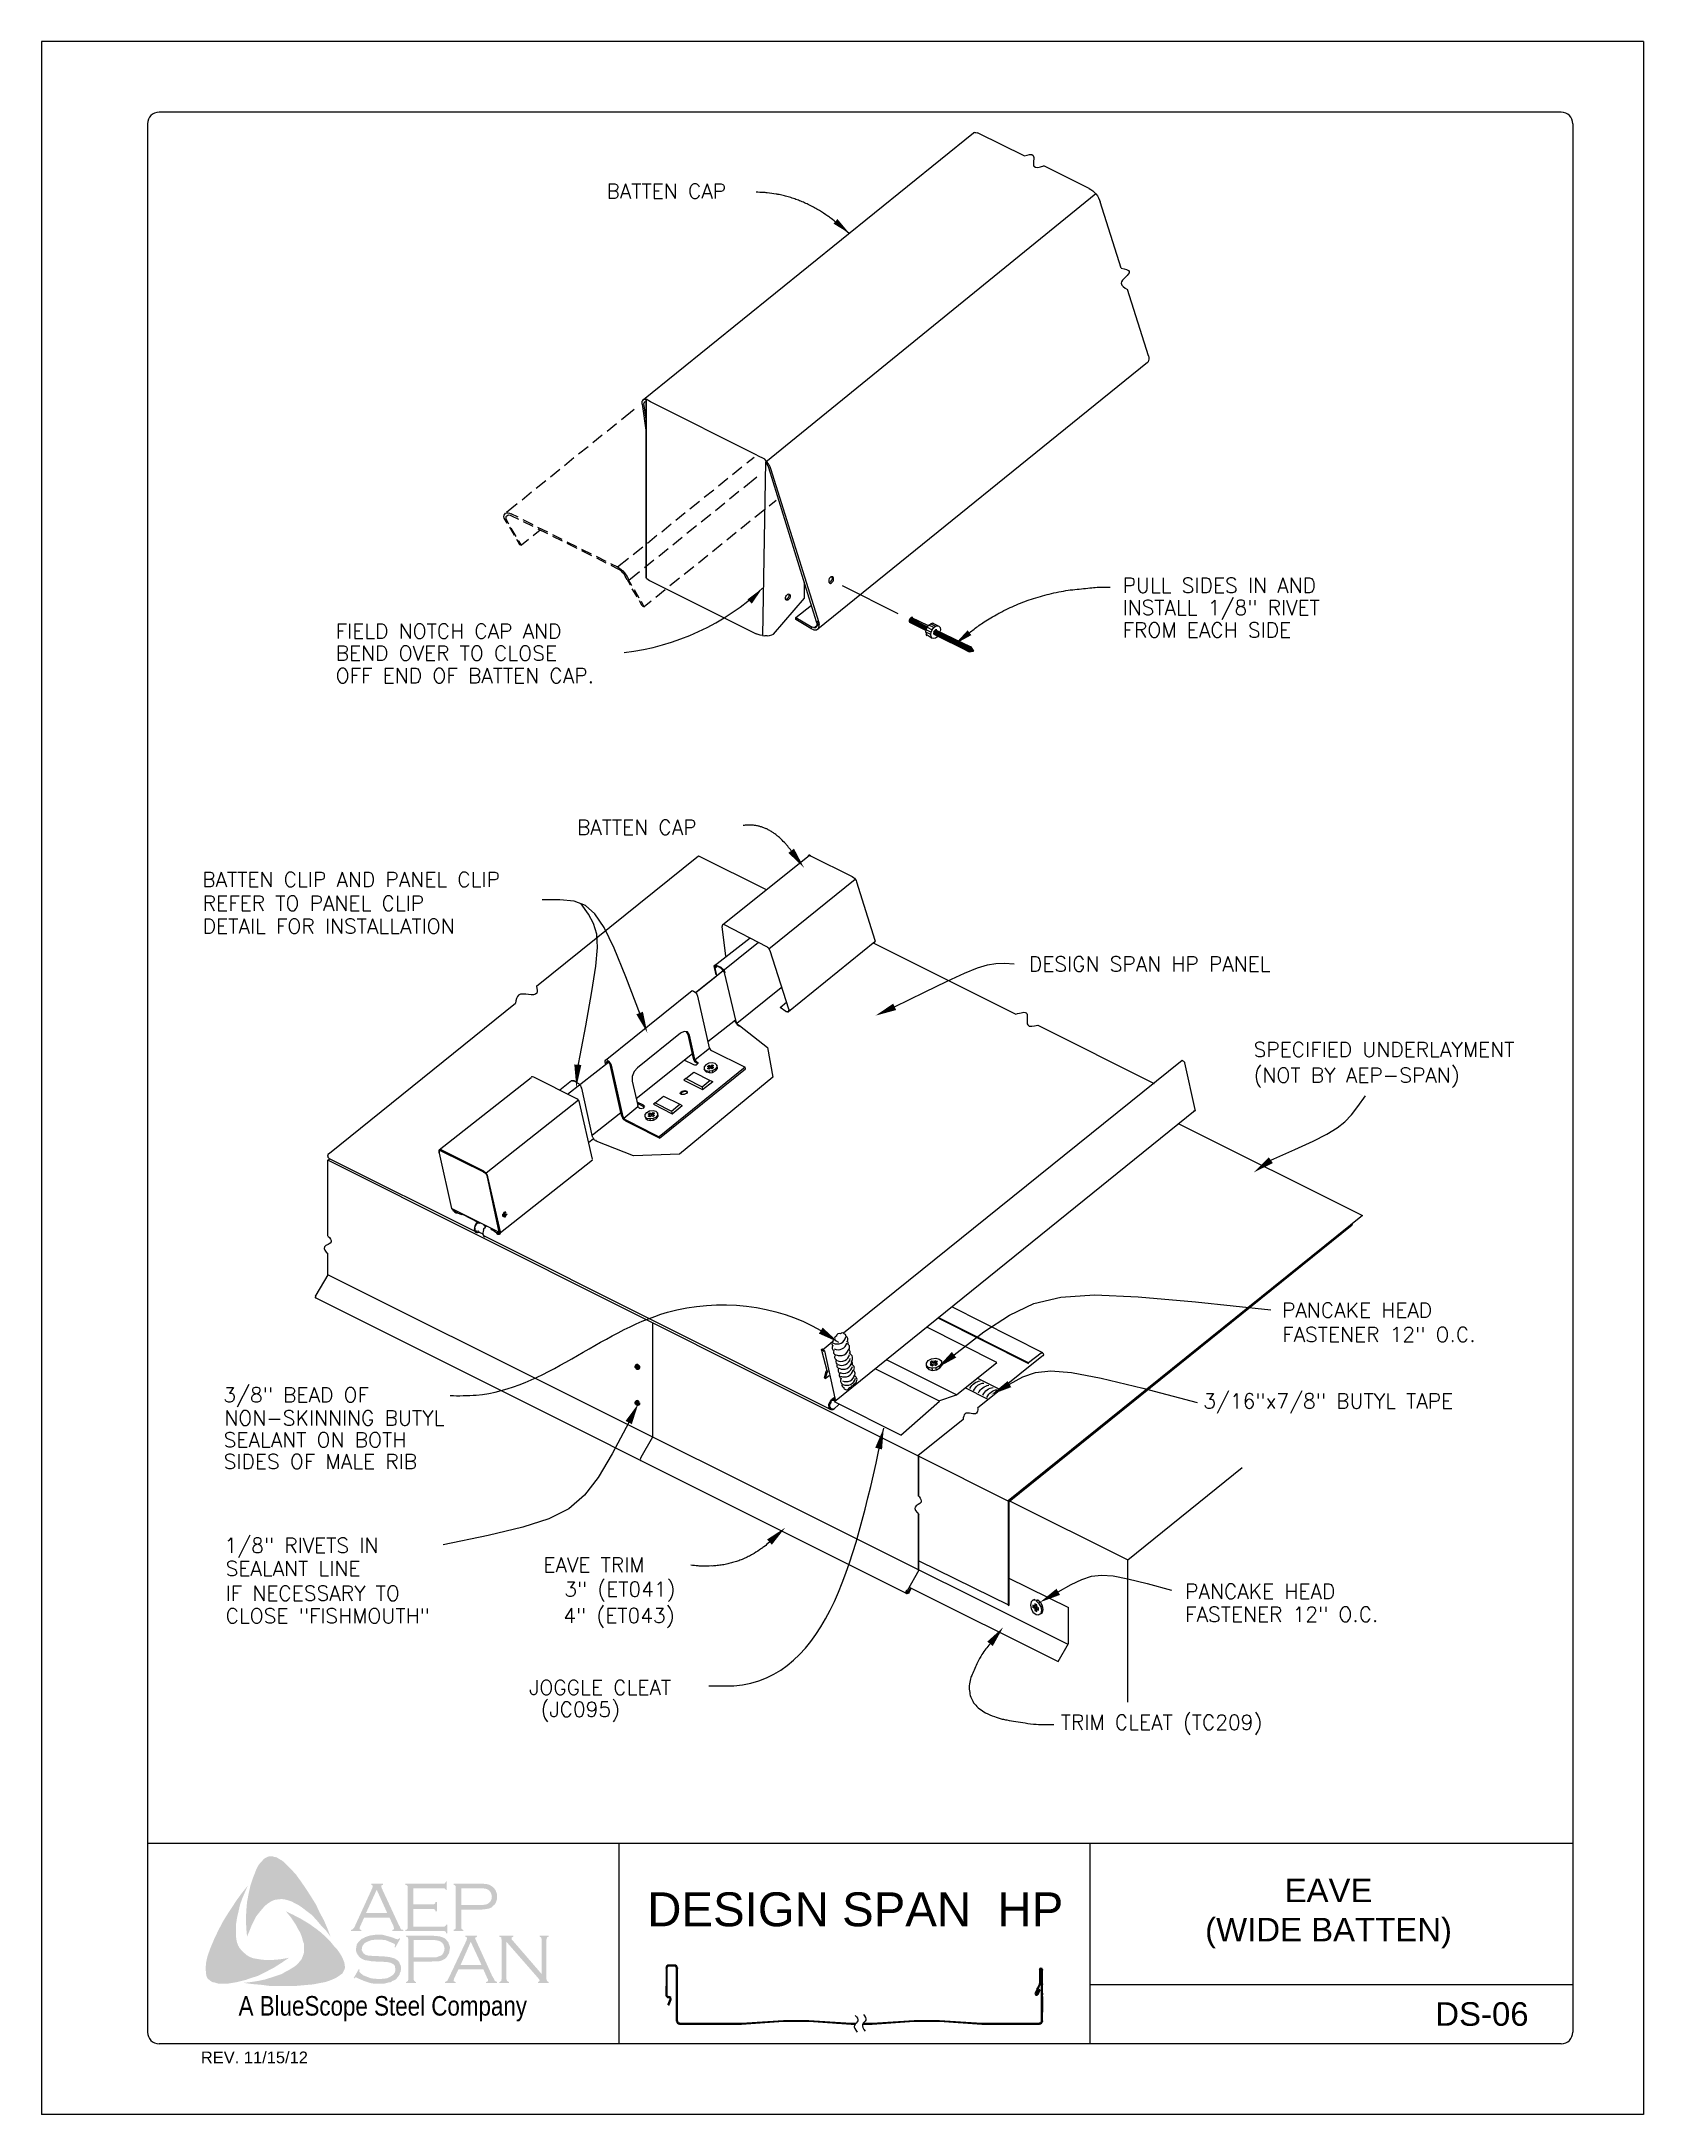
# Model space of a CAD drawing. Extents: x 100.6 to 109.1, y -14.4 to -3.4.
import ezdxf

# ---------------------------------------------------------------- set-up
doc = ezdxf.new("R2010")
doc.units = 0
doc.header["$LTSCALE"] = 0.5
doc.header["$MEASUREMENT"] = 0
doc.layers.get('0').update_dxf_attribs({"linetype": 'CONTINUOUS'})
for name, color, linetype in [('BORDER', 9, 'CONTINUOUS'), ('DIM', 4, 'CONTINUOUS'), ('DWG', 2, 'CONTINUOUS'), ('LAYER_1', 160, 'CONTINUOUS'), ('PEN2', 7, 'CONTINUOUS')]:
    doc.layers.add(name, color=color, linetype=linetype)
doc.styles.add('ROMAND', font='romand.shx')
doc.styles.get("Standard").update_dxf_attribs({"font": 'romans.shx'})
doc.styles.add('STD', font='simplex.shx', dxfattribs={"height": 0.125})

msp = doc.modelspace()

# ---------------------------------------------------------------- texts
at = {"layer": 'BORDER', "attachment_point": 5, "style": 'ROMAND'}
for s, insert, char_height, width in [('\\pt1.375;{\\fArial|b0|i0|c0|p34;EAVE \\P(WIDE BATTEN)}', (107.38, -13.342), 0.125, 2.50147), ('\\pt1.98;{\\fArial|b0|i0|c0|p34;DESIGN SPAN  HP }', (104.869, -13.321), 0.18, 2.50147), ('\\pt1.375;{\\fArial|b0|i0|c0|p34;DS-06}', (108.194, -13.876), 0.125, 0.60955), ('\\pt0.6875;{\\fArial|b0|i0|c0|p34;REV. 11/15/12}', (101.681, -14.106), 0.0625, 0.80556)]:
    msp.add_mtext(s, dxfattribs=dict(at, insert=insert, char_height=char_height, width=width))
at = {"layer": 'DIM'}
for s, height, p in [('BATTEN CAP', 0.0788, (103.549, -4.242)), ('PULL SIDES IN AND', 0.07875, (106.287, -6.334)), ('INSTALL 1/8" RIVET', 0.07875, (106.287, -6.452)), ('FIELD NOTCH CAP AND', 0.07875, (102.112, -6.577)), ('FROM EACH SIDE', 0.07875, (106.287, -6.571)), ('BEND OVER TO CLOSE', 0.07875, (102.112, -6.694)), ('OFF END OF BATTEN CAP.', 0.07875, (102.112, -6.813)), ('BATTEN CAP', 0.0788, (103.392, -7.618)), ('BATTEN CLIP AND PANEL CLIP', 0.07875, (101.404, -7.895)), ('REFER TO PANEL CLIP', 0.07875, (101.407, -8.021)), ('DETAIL FOR INSTALLATION', 0.07875, (101.407, -8.142)), ('DESIGN SPAN HP PANEL', 0.07875, (105.79, -8.343)), ('SPECIFIED UNDERLAYMENT', 0.07875, (106.982, -8.797)), ('(NOT BY AEP-SPAN)', 0.07875, (106.982, -8.933)), ('PANCAKE HEAD', 0.07875, (107.133, -10.18)), ('FASTENER 12" O.C.', 0.07875, (107.134, -10.309)), ('3/8" BEAD OF ', 0.07875, (101.516, -10.629)), ('3/16"x7/8" BUTYL TAPE ', 0.07875, (106.715, -10.662)), ('NON-SKINNING BUTYL', 0.07875, (101.521, -10.752)), ('SEALANT ON BOTH', 0.07875, (101.518, -10.868)), ('SIDES OF MALE RIB', 0.07875, (101.518, -10.983)), ('1/8" RIVETS IN', 0.07875, (101.522, -11.428)), ('SEALANT LINE', 0.07875, (101.528, -11.551)), ('EAVE TRIM', 0.0788, (103.214, -11.531)), ('IF NECESSARY TO', 0.07875, (101.528, -11.682)), ('PANCAKE HEAD', 0.07875, (106.619, -11.672)), ('CLOSE "FISHMOUTH"', 0.07875, (101.528, -11.802)), ('FASTENER 12" O.C.', 0.07875, (106.619, -11.794)), ('JOGGLE CLEAT', 0.07875, (103.139, -12.182)), ('(JC095)', 0.0788, (103.199, -12.298)), ('TRIM CLEAT (TC209)', 0.07875, (105.959, -12.367))]:
    msp.add_text(s, height=height, dxfattribs=at).set_placement(p)
at = {"layer": 'DIM', "char_height": 0.07875, "attachment_point": 5}
for s, insert in [('\\A1;3" (ET041)', (103.62, -11.634)), ('\\A1;4" (ET043)', (103.615, -11.774))]:
    msp.add_mtext(s, dxfattribs=dict(at, insert=insert))

# ---------------------------------------------------------------- blocks, each defined once
blk = doc.blocks.new('Blue Logo')
at = {"layer": 'LAYER_1'}
for points in [[(-1.711, 0.897), (-1.683, 0.858), (-1.657, 0.82), (-1.632, 0.781), (-1.606, 0.739), (-1.586, 0.696), (-1.564, 0.656), (-1.545, 0.611), (-1.529, 0.569), (-1.551, 0.599), (-1.578, 0.627), (-1.602, 0.656), (-1.628, 0.684), (-1.657, 0.706), (-1.687, 0.729), (-1.703, 0.739), (-1.719, 0.747), (-1.738, 0.757), (-1.756, 0.763), (-1.774, 0.767), (-1.788, 0.769), (-1.806, 0.767), (-1.823, 0.765), (-1.839, 0.759), (-1.853, 0.751), (-1.867, 0.741), (-1.879, 0.731), (-1.895, 0.712), (-1.91, 0.694), (-1.924, 0.676), (-1.934, 0.656), (-1.946, 0.633), (-1.954, 0.613), (-1.972, 0.569), (-1.976, 0.613), (-1.978, 0.662), (-1.976, 0.706), (-1.972, 0.753), (-1.964, 0.795), (-1.954, 0.84), (-1.94, 0.882), (-1.924, 0.923), (-1.912, 0.947), (-1.903, 0.959), (-1.893, 0.969), (-1.885, 0.98), (-1.873, 0.988), (-1.861, 0.994), (-1.847, 0.996), (-1.837, 0.996), (-1.827, 0.992), (-1.814, 0.99), (-1.806, 0.984), (-1.786, 0.973), (-1.77, 0.959), (-1.754, 0.943), (-1.738, 0.927), (-1.711, 0.897)], [(-2.029, 0.557), (-2.025, 0.538), (-2.019, 0.522), (-2.011, 0.508), (-1.999, 0.494), (-1.986, 0.482), (-1.972, 0.47), (-1.956, 0.461), (-1.94, 0.455), (-1.918, 0.451), (-1.893, 0.447), (-1.869, 0.445), (-1.845, 0.445), (-1.821, 0.447), (-1.796, 0.449), (-1.75, 0.457), (-1.788, 0.431), (-1.829, 0.405), (-1.871, 0.383), (-1.912, 0.362), (-1.956, 0.348), (-1.978, 0.34), (-2.003, 0.334), (-2.025, 0.328), (-2.049, 0.324), (-2.073, 0.32), (-2.096, 0.32), (-2.122, 0.32), (-2.132, 0.322), (-2.144, 0.326), (-2.156, 0.328), (-2.165, 0.334), (-2.175, 0.342), (-2.183, 0.35), (-2.187, 0.36), (-2.189, 0.37), (-2.191, 0.391), (-2.191, 0.411), (-2.189, 0.433), (-2.185, 0.453), (-2.179, 0.474), (-2.165, 0.512), (-2.146, 0.557), (-2.126, 0.599), (-2.104, 0.642), (-2.08, 0.682), (-2.053, 0.723), (-2.027, 0.763), (-1.999, 0.801), (-1.968, 0.84), (-1.997, 0.773), (-2.009, 0.739), (-2.017, 0.704), (-2.025, 0.67), (-2.031, 0.631), (-2.031, 0.613), (-2.031, 0.595), (-2.031, 0.575), (-2.029, 0.557)], [(-1.09, 0.716), (-1.09, 0.623), (-0.93, 0.623), (-0.924, 0.623), (-0.92, 0.627), (-0.916, 0.629), (-0.916, 0.633), (-0.91, 0.633), (-0.91, 0.587), (-0.916, 0.587), (-0.916, 0.593), (-0.92, 0.597), (-0.924, 0.599), (-0.93, 0.599), (-1.133, 0.599), (-1.133, 0.605), (-1.124, 0.607), (-1.122, 0.611), (-1.12, 0.613), (-1.12, 0.621), (-1.12, 0.83), (-1.12, 0.836), (-1.122, 0.84), (-1.126, 0.844), (-1.133, 0.844), (-1.133, 0.85), (-0.932, 0.85), (-0.926, 0.85), (-0.922, 0.852), (-0.92, 0.856), (-0.916, 0.862), (-0.912, 0.862), (-0.912, 0.816), (-0.916, 0.816), (-0.92, 0.822), (-0.922, 0.824), (-0.926, 0.826), (-0.932, 0.826), (-1.09, 0.826), (-1.09, 0.741), (-0.987, 0.741), (-0.981, 0.741), (-0.977, 0.743), (-0.973, 0.747), (-0.973, 0.753), (-0.965, 0.753), (-0.965, 0.704), (-0.973, 0.704), (-0.973, 0.71), (-0.977, 0.714), (-0.981, 0.716), (-0.987, 0.716), (-1.09, 0.716)], [(-1.47, 0.466), (-1.46, 0.443), (-1.456, 0.433), (-1.454, 0.419), (-1.452, 0.407), (-1.454, 0.397), (-1.46, 0.385), (-1.466, 0.374), (-1.483, 0.362), (-1.501, 0.35), (-1.519, 0.342), (-1.539, 0.334), (-1.559, 0.328), (-1.58, 0.324), (-1.62, 0.316), (-1.667, 0.312), (-1.711, 0.308), (-1.76, 0.308), (-1.806, 0.308), (-1.853, 0.308), (-1.899, 0.314), (-1.946, 0.318), (-1.99, 0.324), (-1.954, 0.328), (-1.914, 0.334), (-1.877, 0.342), (-1.839, 0.354), (-1.802, 0.366), (-1.786, 0.372), (-1.768, 0.383), (-1.752, 0.391), (-1.736, 0.401), (-1.719, 0.411), (-1.703, 0.425), (-1.693, 0.437), (-1.683, 0.449), (-1.677, 0.464), (-1.671, 0.48), (-1.669, 0.496), (-1.669, 0.512), (-1.669, 0.53), (-1.675, 0.544), (-1.681, 0.567), (-1.689, 0.589), (-1.701, 0.609), (-1.711, 0.629), (-1.725, 0.65), (-1.738, 0.67), (-1.766, 0.704), (-1.725, 0.684), (-1.683, 0.662), (-1.64, 0.636), (-1.6, 0.607), (-1.582, 0.593), (-1.564, 0.577), (-1.545, 0.559), (-1.529, 0.542), (-1.513, 0.522), (-1.497, 0.506), (-1.483, 0.486), (-1.47, 0.466)], [(-1.159, 0.559), (-1.185, 0.512), (-1.189, 0.514), (-1.187, 0.524), (-1.187, 0.528), (-1.189, 0.53), (-1.201, 0.536), (-1.22, 0.544), (-1.238, 0.551), (-1.258, 0.553), (-1.278, 0.553), (-1.294, 0.553), (-1.311, 0.551), (-1.325, 0.546), (-1.339, 0.54), (-1.349, 0.534), (-1.357, 0.524), (-1.361, 0.516), (-1.363, 0.504), (-1.363, 0.496), (-1.359, 0.488), (-1.353, 0.48), (-1.345, 0.474), (-1.335, 0.47), (-1.321, 0.468), (-1.278, 0.466), (-1.242, 0.464), (-1.216, 0.461), (-1.201, 0.457), (-1.187, 0.453), (-1.179, 0.447), (-1.173, 0.443), (-1.167, 0.437), (-1.163, 0.431), (-1.161, 0.423), (-1.157, 0.417), (-1.155, 0.407), (-1.155, 0.399), (-1.157, 0.383), (-1.161, 0.377), (-1.163, 0.368), (-1.167, 0.362), (-1.171, 0.356), (-1.183, 0.342), (-1.191, 0.338), (-1.201, 0.334), (-1.209, 0.328), (-1.222, 0.326), (-1.244, 0.32), (-1.27, 0.32), (-1.298, 0.32), (-1.313, 0.322), (-1.327, 0.326), (-1.351, 0.334), (-1.383, 0.348), (-1.394, 0.354), (-1.398, 0.352), (-1.402, 0.348), (-1.406, 0.35), (-1.379, 0.397), (-1.375, 0.393), (-1.377, 0.383), (-1.375, 0.381), (-1.371, 0.377), (-1.355, 0.364), (-1.335, 0.356), (-1.313, 0.348), (-1.292, 0.346), (-1.272, 0.344), (-1.25, 0.346), (-1.23, 0.348), (-1.213, 0.356), (-1.201, 0.364), (-1.193, 0.372), (-1.187, 0.381), (-1.185, 0.389), (-1.185, 0.397), (-1.187, 0.409), (-1.187, 0.413), (-1.191, 0.419), (-1.199, 0.425), (-1.211, 0.431), (-1.222, 0.433), (-1.23, 0.435), (-1.284, 0.437), (-1.313, 0.439), (-1.335, 0.443), (-1.349, 0.445), (-1.365, 0.453), (-1.371, 0.457), (-1.375, 0.461), (-1.381, 0.468), (-1.385, 0.474), (-1.39, 0.482), (-1.392, 0.488), (-1.394, 0.496), (-1.394, 0.502), (-1.392, 0.516), (-1.39, 0.528), (-1.383, 0.538), (-1.373, 0.549), (-1.365, 0.557), (-1.355, 0.561), (-1.345, 0.567), (-1.333, 0.571), (-1.321, 0.575), (-1.307, 0.577), (-1.292, 0.579), (-1.276, 0.579), (-1.252, 0.579), (-1.23, 0.573), (-1.207, 0.567), (-1.181, 0.557), (-1.173, 0.555), (-1.169, 0.557), (-1.165, 0.561), (-1.159, 0.559)], [(-0.596, 0.542), (-0.596, 0.346), (-0.594, 0.338), (-0.592, 0.334), (-0.588, 0.332), (-0.582, 0.328), (-0.582, 0.324), (-0.633, 0.324), (-0.633, 0.328), (-0.627, 0.332), (-0.623, 0.334), (-0.623, 0.338), (-0.621, 0.346), (-0.621, 0.553), (-0.623, 0.559), (-0.623, 0.565), (-0.627, 0.567), (-0.633, 0.569), (-0.633, 0.575), (-0.56, 0.575), (-0.56, 0.569), (-0.568, 0.565), (-0.568, 0.563), (-0.568, 0.561), (-0.568, 0.555), (-0.56, 0.546), (-0.408, 0.37), (-0.408, 0.553), (-0.41, 0.559), (-0.412, 0.565), (-0.414, 0.567), (-0.42, 0.569), (-0.42, 0.575), (-0.372, 0.575), (-0.372, 0.569), (-0.378, 0.567), (-0.38, 0.565), (-0.382, 0.559), (-0.384, 0.553), (-0.384, 0.346), (-0.382, 0.338), (-0.38, 0.334), (-0.378, 0.332), (-0.372, 0.328), (-0.372, 0.324), (-0.428, 0.324), (-0.428, 0.328), (-0.422, 0.332), (-0.42, 0.334), (-0.42, 0.336), (-0.422, 0.342), (-0.428, 0.35), (-0.596, 0.542)]]:
    blk.add_hatch(color=7, dxfattribs=at).paths.add_polyline_path(points)
h = blk.add_hatch(color=7, dxfattribs=at)
edge = h.paths.add_edge_path(flags=16)
edge.add_spline(control_points=[(-1.228, 0.694), (-1.228, 0.694), (-1.284, 0.818), (-1.284, 0.818), (-1.284, 0.818), (-1.341, 0.694), (-1.341, 0.694), (-1.341, 0.694), (-1.228, 0.694), (-1.228, 0.694), (-1.228, 0.694), (-1.228, 0.694), (-1.228, 0.694), (-1.228, 0.694), (-1.228, 0.694), (-1.228, 0.694)], knot_values=[0, 0, 0, 0, 1, 1, 1, 2, 2, 2, 3, 3, 3, 4, 4, 4, 5, 5, 5, 5], degree=3, periodic=0)
edge = h.paths.add_edge_path()
edge.add_spline(control_points=[(-1.216, 0.67), (-1.216, 0.67), (-1.351, 0.67), (-1.351, 0.67), (-1.351, 0.67), (-1.373, 0.621), (-1.373, 0.621), (-1.373, 0.621), (-1.373, 0.621), (-1.373, 0.621), (-1.373, 0.621), (-1.375, 0.613), (-1.375, 0.613), (-1.375, 0.613), (-1.375, 0.613), (-1.375, 0.613), (-1.375, 0.613), (-1.375, 0.611), (-1.375, 0.611), (-1.375, 0.611), (-1.373, 0.607), (-1.373, 0.607), (-1.373, 0.607), (-1.365, 0.605), (-1.365, 0.605), (-1.365, 0.605), (-1.365, 0.599), (-1.365, 0.599), (-1.365, 0.599), (-1.42, 0.599), (-1.42, 0.599), (-1.42, 0.599), (-1.42, 0.605), (-1.42, 0.605), (-1.42, 0.605), (-1.42, 0.605), (-1.42, 0.605), (-1.42, 0.605), (-1.414, 0.607), (-1.414, 0.607), (-1.414, 0.607), (-1.41, 0.611), (-1.41, 0.611), (-1.41, 0.611), (-1.41, 0.611), (-1.41, 0.611), (-1.41, 0.611), (-1.404, 0.617), (-1.404, 0.617), (-1.404, 0.617), (-1.398, 0.629), (-1.398, 0.629), (-1.398, 0.629), (-1.307, 0.828), (-1.307, 0.828), (-1.307, 0.828), (-1.307, 0.828), (-1.307, 0.828), (-1.307, 0.828), (-1.305, 0.836), (-1.305, 0.836), (-1.305, 0.836), (-1.305, 0.836), (-1.305, 0.836), (-1.305, 0.836), (-1.305, 0.84), (-1.305, 0.84), (-1.305, 0.84), (-1.307, 0.842), (-1.307, 0.842), (-1.307, 0.842), (-1.313, 0.844), (-1.313, 0.844), (-1.313, 0.844), (-1.313, 0.85), (-1.313, 0.85), (-1.313, 0.85), (-1.25, 0.85), (-1.25, 0.85), (-1.25, 0.85), (-1.25, 0.844), (-1.25, 0.844), (-1.25, 0.844), (-1.25, 0.844), (-1.25, 0.844), (-1.25, 0.844), (-1.258, 0.842), (-1.258, 0.842), (-1.258, 0.842), (-1.26, 0.84), (-1.26, 0.84), (-1.26, 0.84), (-1.26, 0.836), (-1.26, 0.836), (-1.26, 0.836), (-1.26, 0.836), (-1.26, 0.836), (-1.26, 0.836), (-1.258, 0.828), (-1.258, 0.828), (-1.258, 0.828), (-1.169, 0.636), (-1.169, 0.636), (-1.169, 0.636), (-1.169, 0.636), (-1.169, 0.636), (-1.169, 0.636), (-1.161, 0.621), (-1.161, 0.621), (-1.161, 0.621), (-1.157, 0.611), (-1.157, 0.611), (-1.157, 0.611), (-1.157, 0.611), (-1.157, 0.611), (-1.157, 0.611), (-1.153, 0.607), (-1.153, 0.607), (-1.153, 0.607), (-1.143, 0.605), (-1.143, 0.605), (-1.143, 0.605), (-1.143, 0.599), (-1.143, 0.599), (-1.143, 0.599), (-1.201, 0.599), (-1.201, 0.599), (-1.201, 0.599), (-1.201, 0.605), (-1.201, 0.605), (-1.201, 0.605), (-1.201, 0.605), (-1.201, 0.605), (-1.201, 0.605), (-1.197, 0.607), (-1.197, 0.607), (-1.197, 0.607), (-1.195, 0.607), (-1.195, 0.607), (-1.195, 0.607), (-1.193, 0.611), (-1.193, 0.611), (-1.193, 0.611), (-1.191, 0.613), (-1.191, 0.613), (-1.191, 0.613), (-1.191, 0.613), (-1.191, 0.613), (-1.191, 0.613), (-1.193, 0.617), (-1.193, 0.617), (-1.193, 0.617), (-1.195, 0.625), (-1.195, 0.625), (-1.195, 0.625), (-1.216, 0.67), (-1.216, 0.67), (-1.216, 0.67), (-1.216, 0.67), (-1.216, 0.67), (-1.216, 0.67), (-1.216, 0.67), (-1.216, 0.67)], knot_values=[0, 0, 0, 0, 1, 1, 1, 2, 2, 2, 3, 3, 3, 4, 4, 4, 5, 5, 5, 6, 6, 6, 7, 7, 7, 8, 8, 8, 9, 9, 9, 10, 10, 10, 11, 11, 11, 12, 12, 12, 13, 13, 13, 14, 14, 14, 15, 15, 15, 16, 16, 16, 17, 17, 17, 18, 18, 18, 19, 19, 19, 20, 20, 20, 21, 21, 21, 22, 22, 22, 23, 23, 23, 24, 24, 24, 25, 25, 25, 26, 26, 26, 27, 27, 27, 28, 28, 28, 29, 29, 29, 30, 30, 30, 31, 31, 31, 32, 32, 32, 33, 33, 33, 34, 34, 34, 35, 35, 35, 36, 36, 36, 37, 37, 37, 38, 38, 38, 39, 39, 39, 40, 40, 40, 41, 41, 41, 42, 42, 42, 43, 43, 43, 44, 44, 44, 45, 45, 45, 46, 46, 46, 47, 47, 47, 48, 48, 48, 49, 49, 49, 50, 50, 50, 51, 51, 51, 52, 52, 52, 53, 53, 53, 54, 54, 54, 54], degree=3, periodic=0)
h = blk.add_hatch(color=7, dxfattribs=at)
edge = h.paths.add_edge_path(flags=16)
edge.add_spline(control_points=[(-0.835, 0.737), (-0.835, 0.737), (-0.742, 0.737), (-0.742, 0.737), (-0.742, 0.737), (-0.742, 0.737), (-0.742, 0.737), (-0.742, 0.737), (-0.724, 0.737), (-0.724, 0.737), (-0.724, 0.737), (-0.71, 0.739), (-0.71, 0.739), (-0.71, 0.739), (-0.71, 0.739), (-0.71, 0.739), (-0.71, 0.739), (-0.7, 0.741), (-0.7, 0.741), (-0.7, 0.741), (-0.693, 0.745), (-0.693, 0.745), (-0.693, 0.745), (-0.693, 0.745), (-0.693, 0.745), (-0.693, 0.745), (-0.685, 0.751), (-0.685, 0.751), (-0.685, 0.751), (-0.679, 0.759), (-0.679, 0.759), (-0.679, 0.759), (-0.675, 0.769), (-0.675, 0.769), (-0.675, 0.769), (-0.673, 0.781), (-0.673, 0.781), (-0.673, 0.781), (-0.673, 0.781), (-0.673, 0.781), (-0.673, 0.781), (-0.675, 0.793), (-0.675, 0.793), (-0.675, 0.793), (-0.679, 0.803), (-0.679, 0.803), (-0.679, 0.803), (-0.685, 0.812), (-0.685, 0.812), (-0.685, 0.812), (-0.693, 0.818), (-0.693, 0.818), (-0.693, 0.818), (-0.693, 0.818), (-0.693, 0.818), (-0.693, 0.818), (-0.7, 0.822), (-0.7, 0.822), (-0.7, 0.822), (-0.71, 0.824), (-0.71, 0.824), (-0.71, 0.824), (-0.71, 0.824), (-0.71, 0.824), (-0.71, 0.824), (-0.724, 0.826), (-0.724, 0.826), (-0.724, 0.826), (-0.742, 0.826), (-0.742, 0.826), (-0.742, 0.826), (-0.835, 0.826), (-0.835, 0.826), (-0.835, 0.826), (-0.835, 0.737), (-0.835, 0.737), (-0.835, 0.737), (-0.835, 0.737), (-0.835, 0.737), (-0.835, 0.737), (-0.835, 0.737), (-0.835, 0.737)], knot_values=[0, 0, 0, 0, 1, 1, 1, 2, 2, 2, 3, 3, 3, 4, 4, 4, 5, 5, 5, 6, 6, 6, 7, 7, 7, 8, 8, 8, 9, 9, 9, 10, 10, 10, 11, 11, 11, 12, 12, 12, 13, 13, 13, 14, 14, 14, 15, 15, 15, 16, 16, 16, 17, 17, 17, 18, 18, 18, 19, 19, 19, 20, 20, 20, 21, 21, 21, 22, 22, 22, 23, 23, 23, 24, 24, 24, 25, 25, 25, 26, 26, 26, 27, 27, 27, 27], degree=3, periodic=0)
edge = h.paths.add_edge_path()
edge.add_spline(control_points=[(-0.835, 0.712), (-0.835, 0.712), (-0.835, 0.619), (-0.835, 0.619), (-0.835, 0.619), (-0.835, 0.619), (-0.835, 0.619), (-0.835, 0.619), (-0.835, 0.613), (-0.835, 0.613), (-0.835, 0.613), (-0.833, 0.611), (-0.833, 0.611), (-0.833, 0.611), (-0.833, 0.611), (-0.833, 0.611), (-0.833, 0.611), (-0.829, 0.607), (-0.829, 0.607), (-0.829, 0.607), (-0.825, 0.605), (-0.825, 0.605), (-0.825, 0.605), (-0.825, 0.599), (-0.825, 0.599), (-0.825, 0.599), (-0.876, 0.599), (-0.876, 0.599), (-0.876, 0.599), (-0.876, 0.605), (-0.876, 0.605), (-0.876, 0.605), (-0.876, 0.605), (-0.876, 0.605), (-0.876, 0.605), (-0.872, 0.607), (-0.872, 0.607), (-0.872, 0.607), (-0.867, 0.611), (-0.867, 0.611), (-0.867, 0.611), (-0.867, 0.611), (-0.867, 0.611), (-0.867, 0.611), (-0.865, 0.613), (-0.865, 0.613), (-0.865, 0.613), (-0.865, 0.619), (-0.865, 0.619), (-0.865, 0.619), (-0.865, 0.832), (-0.865, 0.832), (-0.865, 0.832), (-0.865, 0.832), (-0.865, 0.832), (-0.865, 0.832), (-0.865, 0.836), (-0.865, 0.836), (-0.865, 0.836), (-0.867, 0.84), (-0.867, 0.84), (-0.867, 0.84), (-0.867, 0.84), (-0.867, 0.84), (-0.867, 0.84), (-0.872, 0.844), (-0.872, 0.844), (-0.872, 0.844), (-0.876, 0.844), (-0.876, 0.844), (-0.876, 0.844), (-0.876, 0.85), (-0.876, 0.85), (-0.876, 0.85), (-0.744, 0.85), (-0.744, 0.85), (-0.744, 0.85), (-0.744, 0.85), (-0.744, 0.85), (-0.744, 0.85), (-0.72, 0.85), (-0.72, 0.85), (-0.72, 0.85), (-0.7, 0.848), (-0.7, 0.848), (-0.7, 0.848), (-0.7, 0.848), (-0.7, 0.848), (-0.7, 0.848), (-0.685, 0.844), (-0.685, 0.844), (-0.685, 0.844), (-0.673, 0.836), (-0.673, 0.836), (-0.673, 0.836), (-0.673, 0.836), (-0.673, 0.836), (-0.673, 0.836), (-0.667, 0.832), (-0.667, 0.832), (-0.667, 0.832), (-0.663, 0.828), (-0.663, 0.828), (-0.663, 0.828), (-0.653, 0.816), (-0.653, 0.816), (-0.653, 0.816), (-0.653, 0.816), (-0.653, 0.816), (-0.653, 0.816), (-0.651, 0.808), (-0.651, 0.808), (-0.651, 0.808), (-0.647, 0.799), (-0.647, 0.799), (-0.647, 0.799), (-0.645, 0.791), (-0.645, 0.791), (-0.645, 0.791), (-0.645, 0.781), (-0.645, 0.781), (-0.645, 0.781), (-0.645, 0.781), (-0.645, 0.781), (-0.645, 0.781), (-0.645, 0.769), (-0.645, 0.769), (-0.645, 0.769), (-0.649, 0.759), (-0.649, 0.759), (-0.649, 0.759), (-0.653, 0.747), (-0.653, 0.747), (-0.653, 0.747), (-0.659, 0.739), (-0.659, 0.739), (-0.659, 0.739), (-0.659, 0.739), (-0.659, 0.739), (-0.659, 0.739), (-0.667, 0.733), (-0.667, 0.733), (-0.667, 0.733), (-0.673, 0.725), (-0.673, 0.725), (-0.673, 0.725), (-0.681, 0.721), (-0.681, 0.721), (-0.681, 0.721), (-0.691, 0.718), (-0.691, 0.718), (-0.691, 0.718), (-0.691, 0.718), (-0.691, 0.718), (-0.691, 0.718), (-0.702, 0.716), (-0.702, 0.716), (-0.702, 0.716), (-0.714, 0.714), (-0.714, 0.714), (-0.714, 0.714), (-0.744, 0.712), (-0.744, 0.712), (-0.744, 0.712), (-0.835, 0.712), (-0.835, 0.712), (-0.835, 0.712), (-0.835, 0.712), (-0.835, 0.712), (-0.835, 0.712), (-0.835, 0.712), (-0.835, 0.712)], knot_values=[0, 0, 0, 0, 1, 1, 1, 2, 2, 2, 3, 3, 3, 4, 4, 4, 5, 5, 5, 6, 6, 6, 7, 7, 7, 8, 8, 8, 9, 9, 9, 10, 10, 10, 11, 11, 11, 12, 12, 12, 13, 13, 13, 14, 14, 14, 15, 15, 15, 16, 16, 16, 17, 17, 17, 18, 18, 18, 19, 19, 19, 20, 20, 20, 21, 21, 21, 22, 22, 22, 23, 23, 23, 24, 24, 24, 25, 25, 25, 26, 26, 26, 27, 27, 27, 28, 28, 28, 29, 29, 29, 30, 30, 30, 31, 31, 31, 32, 32, 32, 33, 33, 33, 34, 34, 34, 35, 35, 35, 36, 36, 36, 37, 37, 37, 38, 38, 38, 39, 39, 39, 40, 40, 40, 41, 41, 41, 42, 42, 42, 43, 43, 43, 44, 44, 44, 45, 45, 45, 46, 46, 46, 47, 47, 47, 48, 48, 48, 49, 49, 49, 50, 50, 50, 51, 51, 51, 52, 52, 52, 53, 53, 53, 54, 54, 54, 55, 55, 55, 56, 56, 56, 57, 57, 57, 57], degree=3, periodic=0)
h = blk.add_hatch(color=7, dxfattribs=at)
edge = h.paths.add_edge_path(flags=16)
edge.add_spline(control_points=[(-1.088, 0.459), (-1.088, 0.459), (-0.993, 0.459), (-0.993, 0.459), (-0.993, 0.459), (-0.993, 0.459), (-0.993, 0.459), (-0.993, 0.459), (-0.975, 0.459), (-0.975, 0.459), (-0.975, 0.459), (-0.963, 0.461), (-0.963, 0.461), (-0.963, 0.461), (-0.963, 0.461), (-0.963, 0.461), (-0.963, 0.461), (-0.952, 0.466), (-0.952, 0.466), (-0.952, 0.466), (-0.944, 0.468), (-0.944, 0.468), (-0.944, 0.468), (-0.944, 0.468), (-0.944, 0.468), (-0.944, 0.468), (-0.936, 0.474), (-0.936, 0.474), (-0.936, 0.474), (-0.93, 0.484), (-0.93, 0.484), (-0.93, 0.484), (-0.926, 0.494), (-0.926, 0.494), (-0.926, 0.494), (-0.924, 0.506), (-0.924, 0.506), (-0.924, 0.506), (-0.924, 0.506), (-0.924, 0.506), (-0.924, 0.506), (-0.926, 0.516), (-0.926, 0.516), (-0.926, 0.516), (-0.93, 0.528), (-0.93, 0.528), (-0.93, 0.528), (-0.936, 0.536), (-0.936, 0.536), (-0.936, 0.536), (-0.944, 0.542), (-0.944, 0.542), (-0.944, 0.542), (-0.944, 0.542), (-0.944, 0.542), (-0.944, 0.542), (-0.952, 0.546), (-0.952, 0.546), (-0.952, 0.546), (-0.963, 0.549), (-0.963, 0.549), (-0.963, 0.549), (-0.963, 0.549), (-0.963, 0.549), (-0.963, 0.549), (-0.975, 0.551), (-0.975, 0.551), (-0.975, 0.551), (-0.993, 0.551), (-0.993, 0.551), (-0.993, 0.551), (-1.088, 0.551), (-1.088, 0.551), (-1.088, 0.551), (-1.088, 0.459), (-1.088, 0.459), (-1.088, 0.459), (-1.088, 0.459), (-1.088, 0.459), (-1.088, 0.459), (-1.088, 0.459), (-1.088, 0.459)], knot_values=[0, 0, 0, 0, 1, 1, 1, 2, 2, 2, 3, 3, 3, 4, 4, 4, 5, 5, 5, 6, 6, 6, 7, 7, 7, 8, 8, 8, 9, 9, 9, 10, 10, 10, 11, 11, 11, 12, 12, 12, 13, 13, 13, 14, 14, 14, 15, 15, 15, 16, 16, 16, 17, 17, 17, 18, 18, 18, 19, 19, 19, 20, 20, 20, 21, 21, 21, 22, 22, 22, 23, 23, 23, 24, 24, 24, 25, 25, 25, 26, 26, 26, 27, 27, 27, 27], degree=3, periodic=0)
edge = h.paths.add_edge_path()
edge.add_spline(control_points=[(-1.088, 0.437), (-1.088, 0.437), (-1.088, 0.342), (-1.088, 0.342), (-1.088, 0.342), (-1.088, 0.342), (-1.088, 0.342), (-1.088, 0.342), (-1.086, 0.338), (-1.086, 0.338), (-1.086, 0.338), (-1.084, 0.334), (-1.084, 0.334), (-1.084, 0.334), (-1.084, 0.334), (-1.084, 0.334), (-1.084, 0.334), (-1.082, 0.332), (-1.082, 0.332), (-1.082, 0.332), (-1.076, 0.328), (-1.076, 0.328), (-1.076, 0.328), (-1.076, 0.324), (-1.076, 0.324), (-1.076, 0.324), (-1.128, 0.324), (-1.128, 0.324), (-1.128, 0.324), (-1.128, 0.328), (-1.128, 0.328), (-1.128, 0.328), (-1.128, 0.328), (-1.128, 0.328), (-1.128, 0.328), (-1.122, 0.332), (-1.122, 0.332), (-1.122, 0.332), (-1.118, 0.334), (-1.118, 0.334), (-1.118, 0.334), (-1.118, 0.334), (-1.118, 0.334), (-1.118, 0.334), (-1.118, 0.338), (-1.118, 0.338), (-1.118, 0.338), (-1.116, 0.342), (-1.116, 0.342), (-1.116, 0.342), (-1.116, 0.557), (-1.116, 0.557), (-1.116, 0.557), (-1.116, 0.557), (-1.116, 0.557), (-1.116, 0.557), (-1.118, 0.561), (-1.118, 0.561), (-1.118, 0.561), (-1.118, 0.565), (-1.118, 0.565), (-1.118, 0.565), (-1.118, 0.565), (-1.118, 0.565), (-1.118, 0.565), (-1.122, 0.567), (-1.122, 0.567), (-1.122, 0.567), (-1.128, 0.569), (-1.128, 0.569), (-1.128, 0.569), (-1.128, 0.575), (-1.128, 0.575), (-1.128, 0.575), (-0.997, 0.575), (-0.997, 0.575), (-0.997, 0.575), (-0.997, 0.575), (-0.997, 0.575), (-0.997, 0.575), (-0.973, 0.573), (-0.973, 0.573), (-0.973, 0.573), (-0.952, 0.571), (-0.952, 0.571), (-0.952, 0.571), (-0.952, 0.571), (-0.952, 0.571), (-0.952, 0.571), (-0.938, 0.567), (-0.938, 0.567), (-0.938, 0.567), (-0.924, 0.561), (-0.924, 0.561), (-0.924, 0.561), (-0.924, 0.561), (-0.924, 0.561), (-0.924, 0.561), (-0.92, 0.557), (-0.92, 0.557), (-0.92, 0.557), (-0.914, 0.551), (-0.914, 0.551), (-0.914, 0.551), (-0.904, 0.54), (-0.904, 0.54), (-0.904, 0.54), (-0.904, 0.54), (-0.904, 0.54), (-0.904, 0.54), (-0.902, 0.532), (-0.902, 0.532), (-0.902, 0.532), (-0.898, 0.522), (-0.898, 0.522), (-0.898, 0.522), (-0.896, 0.516), (-0.896, 0.516), (-0.896, 0.516), (-0.896, 0.506), (-0.896, 0.506), (-0.896, 0.506), (-0.896, 0.506), (-0.896, 0.506), (-0.896, 0.506), (-0.898, 0.494), (-0.898, 0.494), (-0.898, 0.494), (-0.9, 0.482), (-0.9, 0.482), (-0.9, 0.482), (-0.906, 0.472), (-0.906, 0.472), (-0.906, 0.472), (-0.912, 0.461), (-0.912, 0.461), (-0.912, 0.461), (-0.912, 0.461), (-0.912, 0.461), (-0.912, 0.461), (-0.918, 0.455), (-0.918, 0.455), (-0.918, 0.455), (-0.926, 0.449), (-0.926, 0.449), (-0.926, 0.449), (-0.934, 0.445), (-0.934, 0.445), (-0.934, 0.445), (-0.944, 0.441), (-0.944, 0.441), (-0.944, 0.441), (-0.944, 0.441), (-0.944, 0.441), (-0.944, 0.441), (-0.952, 0.439), (-0.952, 0.439), (-0.952, 0.439), (-0.965, 0.439), (-0.965, 0.439), (-0.965, 0.439), (-0.997, 0.437), (-0.997, 0.437), (-0.997, 0.437), (-1.088, 0.437), (-1.088, 0.437), (-1.088, 0.437), (-1.088, 0.437), (-1.088, 0.437), (-1.088, 0.437), (-1.088, 0.437), (-1.088, 0.437)], knot_values=[0, 0, 0, 0, 1, 1, 1, 2, 2, 2, 3, 3, 3, 4, 4, 4, 5, 5, 5, 6, 6, 6, 7, 7, 7, 8, 8, 8, 9, 9, 9, 10, 10, 10, 11, 11, 11, 12, 12, 12, 13, 13, 13, 14, 14, 14, 15, 15, 15, 16, 16, 16, 17, 17, 17, 18, 18, 18, 19, 19, 19, 20, 20, 20, 21, 21, 21, 22, 22, 22, 23, 23, 23, 24, 24, 24, 25, 25, 25, 26, 26, 26, 27, 27, 27, 28, 28, 28, 29, 29, 29, 30, 30, 30, 31, 31, 31, 32, 32, 32, 33, 33, 33, 34, 34, 34, 35, 35, 35, 36, 36, 36, 37, 37, 37, 38, 38, 38, 39, 39, 39, 40, 40, 40, 41, 41, 41, 42, 42, 42, 43, 43, 43, 44, 44, 44, 45, 45, 45, 46, 46, 46, 47, 47, 47, 48, 48, 48, 49, 49, 49, 50, 50, 50, 51, 51, 51, 52, 52, 52, 53, 53, 53, 54, 54, 54, 55, 55, 55, 56, 56, 56, 57, 57, 57, 57], degree=3, periodic=0)
h = blk.add_hatch(color=7, dxfattribs=at)
edge = h.paths.add_edge_path(flags=16)
edge.add_spline(control_points=[(-0.728, 0.419), (-0.728, 0.419), (-0.785, 0.542), (-0.785, 0.542), (-0.785, 0.542), (-0.839, 0.419), (-0.839, 0.419), (-0.839, 0.419), (-0.728, 0.419), (-0.728, 0.419), (-0.728, 0.419), (-0.728, 0.419), (-0.728, 0.419), (-0.728, 0.419), (-0.728, 0.419), (-0.728, 0.419)], knot_values=[0, 0, 0, 0, 1, 1, 1, 2, 2, 2, 3, 3, 3, 4, 4, 4, 5, 5, 5, 5], degree=3, periodic=0)
edge = h.paths.add_edge_path()
edge.add_spline(control_points=[(-0.718, 0.395), (-0.718, 0.395), (-0.851, 0.395), (-0.851, 0.395), (-0.851, 0.395), (-0.874, 0.346), (-0.874, 0.346), (-0.874, 0.346), (-0.874, 0.346), (-0.874, 0.346), (-0.874, 0.346), (-0.876, 0.336), (-0.876, 0.336), (-0.876, 0.336), (-0.876, 0.336), (-0.876, 0.336), (-0.876, 0.336), (-0.876, 0.334), (-0.876, 0.334), (-0.876, 0.334), (-0.874, 0.332), (-0.874, 0.332), (-0.874, 0.332), (-0.865, 0.328), (-0.865, 0.328), (-0.865, 0.328), (-0.865, 0.324), (-0.865, 0.324), (-0.865, 0.324), (-0.922, 0.324), (-0.922, 0.324), (-0.922, 0.324), (-0.922, 0.328), (-0.922, 0.328), (-0.922, 0.328), (-0.922, 0.328), (-0.922, 0.328), (-0.922, 0.328), (-0.916, 0.332), (-0.916, 0.332), (-0.916, 0.332), (-0.91, 0.334), (-0.91, 0.334), (-0.91, 0.334), (-0.91, 0.334), (-0.91, 0.334), (-0.91, 0.334), (-0.906, 0.342), (-0.906, 0.342), (-0.906, 0.342), (-0.9, 0.354), (-0.9, 0.354), (-0.9, 0.354), (-0.807, 0.551), (-0.807, 0.551), (-0.807, 0.551), (-0.807, 0.551), (-0.807, 0.551), (-0.807, 0.551), (-0.805, 0.561), (-0.805, 0.561), (-0.805, 0.561), (-0.805, 0.561), (-0.805, 0.561), (-0.805, 0.561), (-0.805, 0.565), (-0.805, 0.565), (-0.805, 0.565), (-0.807, 0.565), (-0.807, 0.565), (-0.807, 0.565), (-0.813, 0.569), (-0.813, 0.569), (-0.813, 0.569), (-0.813, 0.575), (-0.813, 0.575), (-0.813, 0.575), (-0.752, 0.575), (-0.752, 0.575), (-0.752, 0.575), (-0.752, 0.569), (-0.752, 0.569), (-0.752, 0.569), (-0.752, 0.569), (-0.752, 0.569), (-0.752, 0.569), (-0.758, 0.565), (-0.758, 0.565), (-0.758, 0.565), (-0.76, 0.565), (-0.76, 0.565), (-0.76, 0.565), (-0.762, 0.561), (-0.762, 0.561), (-0.762, 0.561), (-0.762, 0.561), (-0.762, 0.561), (-0.762, 0.561), (-0.758, 0.551), (-0.758, 0.551), (-0.758, 0.551), (-0.671, 0.36), (-0.671, 0.36), (-0.671, 0.36), (-0.671, 0.36), (-0.671, 0.36), (-0.671, 0.36), (-0.661, 0.344), (-0.661, 0.344), (-0.661, 0.344), (-0.657, 0.334), (-0.657, 0.334), (-0.657, 0.334), (-0.657, 0.334), (-0.657, 0.334), (-0.657, 0.334), (-0.651, 0.332), (-0.651, 0.332), (-0.651, 0.332), (-0.645, 0.328), (-0.645, 0.328), (-0.645, 0.328), (-0.645, 0.324), (-0.645, 0.324), (-0.645, 0.324), (-0.704, 0.324), (-0.704, 0.324), (-0.704, 0.324), (-0.704, 0.328), (-0.704, 0.328), (-0.704, 0.328), (-0.704, 0.328), (-0.704, 0.328), (-0.704, 0.328), (-0.7, 0.33), (-0.7, 0.33), (-0.7, 0.33), (-0.695, 0.332), (-0.695, 0.332), (-0.695, 0.332), (-0.693, 0.334), (-0.693, 0.334), (-0.693, 0.334), (-0.693, 0.338), (-0.693, 0.338), (-0.693, 0.338), (-0.693, 0.338), (-0.693, 0.338), (-0.693, 0.338), (-0.693, 0.342), (-0.693, 0.342), (-0.693, 0.342), (-0.697, 0.348), (-0.697, 0.348), (-0.697, 0.348), (-0.718, 0.395), (-0.718, 0.395), (-0.718, 0.395), (-0.718, 0.395), (-0.718, 0.395), (-0.718, 0.395), (-0.718, 0.395), (-0.718, 0.395)], knot_values=[0, 0, 0, 0, 1, 1, 1, 2, 2, 2, 3, 3, 3, 4, 4, 4, 5, 5, 5, 6, 6, 6, 7, 7, 7, 8, 8, 8, 9, 9, 9, 10, 10, 10, 11, 11, 11, 12, 12, 12, 13, 13, 13, 14, 14, 14, 15, 15, 15, 16, 16, 16, 17, 17, 17, 18, 18, 18, 19, 19, 19, 20, 20, 20, 21, 21, 21, 22, 22, 22, 23, 23, 23, 24, 24, 24, 25, 25, 25, 26, 26, 26, 27, 27, 27, 28, 28, 28, 29, 29, 29, 30, 30, 30, 31, 31, 31, 32, 32, 32, 33, 33, 33, 34, 34, 34, 35, 35, 35, 36, 36, 36, 37, 37, 37, 38, 38, 38, 39, 39, 39, 40, 40, 40, 41, 41, 41, 42, 42, 42, 43, 43, 43, 44, 44, 44, 45, 45, 45, 46, 46, 46, 47, 47, 47, 48, 48, 48, 49, 49, 49, 50, 50, 50, 51, 51, 51, 52, 52, 52, 53, 53, 53, 54, 54, 54, 54], degree=3, periodic=0)
at = {"insert": (-2.017, 0.254), "char_height": 0.10359, "width": 1.55518, "attachment_point": 1, "style": 'STD'}
blk.add_mtext('{\\fArial Narrow|b0|i0|c0|p34;A BlueScope Steel Company}', dxfattribs=at)

# ---------------------------------------------------------------- linework, layer by layer
at = {"layer": 'BORDER'}
for p, q in [((109.051, -3.409), (100.551, -3.409)), ((100.551, -3.409), (100.551, -14.409)), ((109.051, -3.409), (109.051, -14.409)), ((101.114, -3.846), (101.114, -13.971)), ((108.614, -3.784), (101.176, -3.784)), ((108.676, -3.846), (108.676, -13.971)), ((108.676, -12.971), (101.114, -12.971)), ((103.614, -12.971), (103.614, -14.034)), ((106.114, -12.971), (106.114, -14.034)), ((103.865, -13.632), (103.865, -13.775)), ((103.87, -13.632), (103.87, -13.775)), ((103.909, -13.616), (103.881, -13.616)), ((103.909, -13.621), (103.881, -13.621)), ((103.92, -13.913), (103.92, -13.632)), ((103.926, -13.913), (103.926, -13.632)), ((105.846, -13.64), (105.846, -13.714)), ((105.851, -13.64), (105.851, -13.714)), ((105.854, -13.637), (105.854, -13.637)), ((105.857, -13.913), (105.857, -13.64)), ((105.862, -13.913), (105.862, -13.64)), ((103.865, -13.775), (103.865, -13.728)), ((105.845, -13.719), (105.824, -13.764)), ((105.849, -13.721), (105.829, -13.766)), ((105.834, -13.769), (105.845, -13.745)), ((105.839, -13.771), (105.85, -13.747)), ((105.85, -13.747), (105.845, -13.745)), ((108.676, -13.721), (106.114, -13.721)), ((103.886, -13.798), (103.874, -13.824)), ((103.879, -13.826), (103.874, -13.824)), ((103.878, -13.782), (103.879, -13.782)), ((103.878, -13.788), (103.879, -13.788)), ((103.891, -13.8), (103.879, -13.826)), ((105.828, -13.775), (105.828, -13.775)), ((105.83, -13.77), (105.83, -13.77)), ((105.862, -13.782), (105.862, -13.866)), ((103.937, -13.924), (104.265, -13.924)), ((103.937, -13.929), (104.265, -13.929)), ((104.265, -13.924), (104.489, -13.909)), ((104.265, -13.929), (104.489, -13.914)), ((104.489, -13.909), (104.623, -13.909)), ((104.489, -13.914), (104.623, -13.914)), ((104.623, -13.909), (104.847, -13.924)), ((104.623, -13.914), (104.847, -13.929)), ((104.847, -13.924), (104.874, -13.924)), ((104.847, -13.929), (104.869, -13.929)), ((104.908, -13.929), (104.959, -13.929)), ((104.912, -13.924), (104.959, -13.924)), ((104.959, -13.924), (105.182, -13.909)), ((104.959, -13.929), (105.182, -13.914)), ((105.182, -13.909), (105.316, -13.909)), ((105.182, -13.914), (105.316, -13.914)), ((105.316, -13.909), (105.54, -13.924)), ((105.316, -13.914), (105.54, -13.929)), ((105.54, -13.924), (105.846, -13.924)), ((105.54, -13.929), (105.846, -13.929)), ((108.614, -14.034), (101.176, -14.034)), ((109.051, -14.409), (100.551, -14.409))]:
    msp.add_line(p, q, dxfattribs=at)
for centre, radius, start, end in [((101.176, -3.846), 0.0625, 90, 180), ((108.614, -3.846), 0.0625, 0, 90), ((103.881, -13.632), 0.0165, 90, 180), ((103.881, -13.632), 0.0111, 90, 180), ((103.909, -13.632), 0.0165, 0, 90), ((103.909, -13.632), 0.0111, 0, 90), ((105.854, -13.64), 0.00841, 90, 180), ((105.854, -13.64), 0.00304, 90, 180), ((105.854, -13.64), 0.00841, 0, 90), ((105.854, -13.64), 0.00304, 360, 90), ((105.835, -13.714), 0.0111, 335, 0), ((105.835, -13.714), 0.0165, 335, 0), ((103.877, -13.775), 0.0125, 180, 274), ((103.877, -13.775), 0.00716, 180, 274), ((103.88, -13.795), 0.0125, 335, 94), ((103.88, -13.795), 0.00716, 335, 94), ((105.831, -13.767), 0.00841, 155, 245), ((105.831, -13.767), 0.00304, 155, 245), ((105.831, -13.767), 0.00841, 245, 335), ((105.831, -13.767), 0.00304, 245, 335), ((103.937, -13.913), 0.0165, 180, 270), ((103.937, -13.913), 0.0111, 180, 270), ((105.846, -13.913), 0.0111, 270, 360), ((105.846, -13.913), 0.0165, 270, 0), ((101.176, -13.971), 0.0625, 180, 270), ((108.614, -13.971), 0.0625, 270, 0)]:
    msp.add_arc(centre, radius, start, end, dxfattribs=at)
for points in [[(104.869, -13.883), (104.883, -13.912), (104.865, -13.934), (104.879, -13.971)], [(104.912, -13.878), (104.925, -13.907), (104.908, -13.93), (104.922, -13.966)]]:
    msp.add_spline(points, degree=3, dxfattribs=at)
for p in [(103.926, -13.632), (105.862, -13.64), (105.835, -13.74), (105.846, -13.717), (105.846, -13.717), (105.862, -13.717), (103.879, -13.826), (103.879, -13.826), (105.862, -13.771), (105.862, -13.854), (105.863, -13.766), (103.926, -13.913), (103.937, -13.924), (104.771, -13.924), (104.771, -13.924), (105.846, -13.924), (105.862, -13.913)]:
    msp.add_point(p, dxfattribs=at)
at = {"layer": 'DIM', "color": 5}
for points, format in [([(104.772, -4.373, 0.00984), (104.741, -4.348, 0.017961), (104.723, -4.335, 0.001425), (104.679, -4.306, 0.009868), (104.672, -4.302, 0.010625), (104.647, -4.288, 0.01041), (104.62, -4.274, 0.010993), (104.594, -4.262, 0.010842), (104.567, -4.251, 0.011203), (104.541, -4.242, 0.011128), (104.513, -4.233, 0.011234), (104.486, -4.226, 0.011243), (104.458, -4.22, 0.011085), (104.45, -4.219, 0.001774), (104.401, -4.212, 0.02017), (104.381, -4.21, 0.01104), (104.343, -4.209)], "xyb"), ([(104.838, -4.427, 0, 0.0325, 0), (104.764, -4.363, 0.0325, 0.0325, 0)], "xyseb"), ([(105.475, -6.546, -0.011162), (105.525, -6.508, -0.020443), (105.553, -6.489, -0.001812), (105.625, -6.446, -0.011207), (105.636, -6.44, -0.011156), (105.68, -6.418, -0.011213), (105.724, -6.398, -0.010906), (105.769, -6.38, -0.011041), (105.815, -6.364, -0.010503), (105.863, -6.35, -0.010705), (105.91, -6.338, -0.009982), (105.961, -6.327, -0.010236), (106.01, -6.319, -0.009381), (106.023, -6.318, -0.001295), (106.114, -6.308, -0.017112), (106.152, -6.305, -0.00936), (106.222, -6.304)], "xyb"), ([(105.398, -6.606, 0, 0.0325, 0), (105.475, -6.546, 0.0325, 0.0325, 0)], "xyseb"), ([(104.529, -7.703, 0.012316), (104.511, -7.679, 0.021467), (104.5, -7.666, 0.002191), (104.474, -7.64, 0.012304), (104.47, -7.636, 0.015498), (104.455, -7.623, 0.0145), (104.439, -7.611, 0.017759), (104.424, -7.601, 0.01684), (104.407, -7.591, 0.019707), (104.392, -7.584, 0.019016), (104.375, -7.578, 0.020896), (104.359, -7.573, 0.020572), (104.342, -7.569, 0.020968), (104.335, -7.568, 0.005694), (104.309, -7.567, 0.035276), (104.296, -7.567, 0.020692), (104.274, -7.569)], "xyb"), ([(104.597, -7.793, 0, 0.0375, 0), (104.529, -7.703, 0.0375, 0.0375, 0)], "xyseb"), ([(103.766, -8.669, 0, 0.0375, 0), (103.725, -8.564, 0.0375, 0.0375, 0)], "xyseb"), ([(104.976, -8.578, 0, 0.0375, 0), (105.078, -8.531, 0.0375, 0.0375, 0)], "xyseb"), ([(103.389, -8.96, 0, 0.0375, 0), (103.397, -8.838, 0.0375, 0.0375, 0)], "xyseb"), ([(106.982, -9.41, 0, 0.0375, 0), (107.074, -9.345, 0.0375, 0.0375, 0)], "xyseb"), ([(104.78, -10.311, 0, 0.0375, 0), (104.686, -10.249, 0.0375, 0.0375, 0)], "xyseb"), ([(105.304, -10.447, 0, 0.0375, 0), (105.393, -10.377, 0.0375, 0.0375, 0)], "xyseb"), ([(105.59, -10.589, 0, 0.0375, 0), (105.687, -10.533, 0.0375, 0.0375, 0)], "xyseb"), ([(103.718, -10.637, 0, 0.0375, 0), (103.667, -10.737, 0.0375, 0.0375, 0)], "xyseb"), ([(105.02, -10.766, 0, 0.0375, 0), (104.993, -10.875, 0.0375, 0.0375, 0)], "xyseb"), ([(104.497, -11.295, 0, 0.0375, 0), (104.414, -11.371, 0.0375, 0.0375, 0)], "xyseb"), ([(104.414, -11.371, -0.01402), (104.387, -11.394, -0.024948), (104.371, -11.406, -0.002784), (104.332, -11.431, -0.014114), (104.325, -11.436, -0.014531), (104.301, -11.448, -0.014488), (104.276, -11.46, -0.014349), (104.251, -11.47, -0.014475), (104.225, -11.478, -0.013802), (104.199, -11.485, -0.014079), (104.172, -11.491, -0.012967), (104.143, -11.495, -0.013363), (104.116, -11.498, -0.011951), (104.107, -11.498, -0.002048), (104.057, -11.499, -0.021234), (104.035, -11.498, -0.011905), (103.996, -11.494)], "xyb"), ([(105.848, -11.691, 0, 0.0375, 0), (105.946, -11.635, 0.0375, 0.0375, 0)], "xyseb"), ([(105.654, -11.823, 0, 0.0375, 0), (105.584, -11.911, 0.0375, 0.0375, 0)], "xyseb"), ([(105.584, -11.911, 0.028126), (105.541, -11.967, 0.039938), (105.517, -12.01, 0.010076), (105.489, -12.074, 0.0292), (105.481, -12.096, 0.053743), (105.474, -12.133, 0.053377), (105.476, -12.169, 0.067279), (105.485, -12.201, 0.067169), (105.502, -12.23, 0.051269), (105.529, -12.256, 0.052003), (105.56, -12.277, 0.027729), (105.607, -12.297, 0.032255), (105.649, -12.31, 0.015764), (105.673, -12.315, 0.003987), (105.77, -12.331, 0.026024), (105.829, -12.338, 0.016633), (105.922, -12.339)], "xyb")]:
    msp.add_lwpolyline(points, format=format, dxfattribs=at)
for points in [[(104.837, -4.427), (104.772, -4.373)], [(103.73, -8.576), (103.652, -8.372), (103.589, -8.219), (103.537, -8.11), (103.488, -8.037), (103.437, -7.993), (103.377, -7.971), (103.302, -7.964), (103.207, -7.964)], [(103.393, -8.872), (103.439, -8.632), (103.472, -8.45), (103.493, -8.315), (103.501, -8.217), (103.497, -8.145), (103.481, -8.089), (103.453, -8.039), (103.414, -7.984)], [(105.078, -8.531), (105.236, -8.453), (105.357, -8.394), (105.448, -8.352), (105.517, -8.324), (105.57, -8.308), (105.615, -8.301), (105.66, -8.3), (105.712, -8.302)], [(107.074, -9.345), (107.201, -9.288), (107.298, -9.243), (107.371, -9.206), (107.425, -9.173), (107.467, -9.141), (107.502, -9.104), (107.536, -9.06), (107.576, -9.004)], [(105.393, -10.377), (105.552, -10.256), (105.687, -10.167), (105.816, -10.106), (105.96, -10.072), (106.138, -10.06), (106.37, -10.07), (106.675, -10.097), (107.074, -10.139)], [(105.687, -10.533), (105.758, -10.495), (105.825, -10.471), (105.906, -10.462), (106.017, -10.471), (106.174, -10.501), (106.394, -10.554), (106.683, -10.63)], [(103.667, -10.737), (103.579, -10.902), (103.505, -11.029), (103.432, -11.123), (103.349, -11.194), (103.244, -11.247), (103.105, -11.292), (102.922, -11.336), (102.683, -11.386)], [(105.946, -11.635), (106.015, -11.597), (106.071, -11.569), (106.123, -11.552), (106.176, -11.546), (106.238, -11.551), (106.316, -11.566), (106.417, -11.591), (106.547, -11.627)]]:
    msp.add_lwpolyline(points, dxfattribs=at)
msp.add_arc((103.502, -5.385), 1.273, 276.3918, 313.3779, dxfattribs=at)
for points in [[(102.719, -10.594), (102.858, -10.591), (103.872, -10.152), (104.686, -10.249), (104.78, -10.311)], [(104.092, -12.133), (104.224, -12.133), (105.02, -10.766)]]:
    msp.add_spline(points, degree=3, dxfattribs=at)
msp.add_solid([(104.297, -6.369), (104.32, -6.392), (104.376, -6.31)], dxfattribs=at)
at = {"layer": 'DWG'}
for p, q in [((103.746, -5.309), (105.496, -3.894)), ((105.502, -3.891), (105.496, -3.894)), ((105.502, -3.891), (105.509, -3.891)), ((105.509, -3.891), (105.517, -3.893)), ((105.525, -3.897), (105.517, -3.893)), ((105.765, -4.016), (105.525, -3.897)), ((106.11, -4.189), (105.869, -4.069)), ((106.146, -4.218), (104.394, -5.641)), ((106.11, -4.189), (106.119, -4.194)), ((106.119, -4.194), (106.129, -4.201)), ((106.129, -4.201), (106.137, -4.209)), ((106.137, -4.209), (106.146, -4.218)), ((106.146, -4.218), (106.154, -4.228)), ((106.154, -4.228), (106.16, -4.239)), ((106.16, -4.239), (106.165, -4.25)), ((106.165, -4.25), (106.169, -4.26)), ((106.279, -4.612), (106.169, -4.26)), ((106.424, -5.077), (106.314, -4.725)), ((106.419, -5.112), (104.67, -6.527)), ((106.423, -5.108), (106.419, -5.112)), ((106.425, -5.102), (106.423, -5.108)), ((106.424, -5.077), (106.426, -5.086)), ((106.427, -5.095), (106.425, -5.102)), ((106.426, -5.086), (106.427, -5.095)), ((103.738, -5.325), (103.739, -5.318)), ((103.739, -5.334), (103.738, -5.325)), ((103.739, -5.318), (103.742, -5.313)), ((103.739, -5.334), (103.759, -5.483)), ((103.742, -5.313), (103.746, -5.309)), ((103.746, -5.309), (103.753, -5.306)), ((103.748, -5.332), (103.749, -5.326)), ((103.749, -5.34), (103.748, -5.332)), ((103.749, -5.326), (103.753, -5.321)), ((103.759, -5.414), (103.749, -5.34)), ((103.753, -5.306), (103.76, -5.306)), ((103.753, -5.321), (103.757, -5.319)), ((103.757, -5.319), (103.759, -5.319)), ((103.759, -5.306), (103.759, -6.246)), ((103.782, -5.32), (103.76, -5.306)), ((103.76, -6.253), (103.76, -5.307)), ((104.347, -5.603), (103.782, -5.32)), ((104.347, -5.603), (104.388, -5.624)), ((104.393, -5.64), (104.376, -6.561)), ((104.397, -5.633), (104.388, -5.624)), ((104.395, -5.643), (104.394, -5.64)), ((104.395, -5.643), (104.401, -5.652)), ((104.411, -5.654), (104.397, -5.633)), ((104.407, -5.661), (104.401, -5.652)), ((104.664, -6.488), (104.41, -5.671)), ((104.411, -5.654), (104.416, -5.664)), ((104.42, -5.675), (104.675, -6.492)), ((103.759, -6.246), (103.76, -6.253)), ((103.764, -6.259), (103.76, -6.253)), ((103.764, -6.259), (103.771, -6.264)), ((103.771, -6.264), (103.778, -6.269)), ((103.778, -6.269), (104.344, -6.552)), ((104.729, -6.266), (104.728, -6.272)), ((104.731, -6.259), (104.729, -6.266)), ((104.735, -6.253), (104.731, -6.259)), ((104.739, -6.249), (104.735, -6.253)), ((104.745, -6.249), (104.739, -6.249)), ((104.739, -6.249), (104.745, -6.249)), ((104.742, -6.272), (104.745, -6.267)), ((104.75, -6.25), (104.745, -6.249)), ((104.745, -6.267), (104.748, -6.26)), ((104.749, -6.253), (104.748, -6.249)), ((104.748, -6.26), (104.749, -6.253)), ((104.753, -6.254), (104.75, -6.25)), ((104.751, -6.273), (104.754, -6.267)), ((104.754, -6.26), (104.753, -6.254)), ((104.754, -6.267), (104.754, -6.26)), ((104.436, -6.554), (104.599, -6.362)), ((104.498, -6.364), (104.499, -6.359)), ((104.499, -6.368), (104.498, -6.364)), ((104.499, -6.359), (104.501, -6.353)), ((104.499, -6.367), (104.502, -6.368)), ((104.501, -6.372), (104.499, -6.368)), ((104.501, -6.353), (104.504, -6.349)), ((104.504, -6.374), (104.501, -6.372)), ((104.502, -6.368), (104.508, -6.367)), ((104.504, -6.349), (104.507, -6.345)), ((104.507, -6.374), (104.504, -6.374)), ((104.507, -6.345), (104.511, -6.342)), ((104.511, -6.374), (104.507, -6.374)), ((104.508, -6.367), (104.512, -6.363)), ((104.511, -6.342), (104.515, -6.34)), ((104.515, -6.37), (104.511, -6.374)), ((104.512, -6.363), (104.516, -6.357)), ((104.515, -6.34), (104.519, -6.341)), ((104.519, -6.366), (104.515, -6.37)), ((104.516, -6.357), (104.519, -6.351)), ((104.519, -6.344), (104.518, -6.341)), ((104.519, -6.341), (104.522, -6.343)), ((104.519, -6.351), (104.519, -6.344)), ((104.522, -6.362), (104.519, -6.366)), ((104.522, -6.343), (104.523, -6.346)), ((104.523, -6.356), (104.522, -6.362)), ((104.523, -6.346), (104.524, -6.351)), ((104.524, -6.351), (104.523, -6.356)), ((104.599, -6.362), (104.599, -6.277)), ((104.728, -6.272), (104.729, -6.278)), ((104.729, -6.277), (104.731, -6.278)), ((104.729, -6.278), (104.732, -6.282)), ((104.731, -6.278), (104.737, -6.276)), ((104.732, -6.282), (104.737, -6.284)), ((104.737, -6.276), (104.742, -6.272)), ((104.737, -6.284), (104.743, -6.282)), ((104.743, -6.282), (104.747, -6.278)), ((104.747, -6.278), (104.751, -6.273)), ((104.554, -6.466), (104.636, -6.399)), ((104.554, -6.466), (104.632, -6.512)), ((104.554, -6.475), (104.554, -6.466)), ((104.554, -6.475), (104.561, -6.471)), ((104.634, -6.523), (104.554, -6.475)), ((104.664, -6.488), (104.671, -6.484)), ((104.667, -6.497), (104.664, -6.488)), ((104.353, -6.555), (104.344, -6.552)), ((104.364, -6.559), (104.353, -6.555)), ((104.376, -6.561), (104.364, -6.559)), ((104.376, -6.561), (104.389, -6.562)), ((104.401, -6.562), (104.389, -6.562)), ((104.401, -6.562), (104.414, -6.56)), ((104.414, -6.56), (104.426, -6.558)), ((104.426, -6.558), (104.436, -6.554)), ((104.632, -6.512), (104.64, -6.516)), ((104.64, -6.517), (104.634, -6.523)), ((104.634, -6.523), (104.643, -6.527)), ((104.64, -6.516), (104.64, -6.517)), ((104.647, -6.519), (104.64, -6.516)), ((104.643, -6.527), (104.65, -6.53)), ((104.647, -6.519), (104.654, -6.519)), ((104.65, -6.53), (104.658, -6.53)), ((104.665, -6.51), (104.654, -6.519)), ((104.654, -6.519), (104.659, -6.518)), ((104.654, -6.519), (104.659, -6.518)), ((104.658, -6.53), (104.664, -6.53)), ((104.659, -6.518), (104.675, -6.498)), ((104.659, -6.518), (104.662, -6.516)), ((104.663, -6.515), (104.666, -6.51)), ((104.664, -6.53), (104.674, -6.523)), ((104.67, -6.527), (104.664, -6.53)), ((104.664, -6.53), (104.67, -6.527)), ((104.665, -6.496), (104.667, -6.497)), ((104.666, -6.51), (104.667, -6.504)), ((104.667, -6.497), (104.673, -6.491)), ((104.667, -6.504), (104.667, -6.497)), ((104.67, -6.527), (104.674, -6.523)), ((104.673, -6.491), (104.675, -6.492)), ((104.675, -6.516), (104.674, -6.523)), ((104.674, -6.523), (104.676, -6.517)), ((104.675, -6.492), (104.677, -6.502)), ((104.677, -6.502), (104.676, -6.504)), ((104.676, -6.517), (104.677, -6.51)), ((104.677, -6.51), (104.677, -6.502)), ((103.178, -8.422), (104.038, -7.729)), ((104.038, -7.729), (104.397, -7.908)), ((104.165, -8.096), (104.627, -7.727)), ((104.632, -7.729), (104.853, -7.84)), ((104.411, -8.223), (104.869, -7.854)), ((104.853, -7.84), (104.859, -7.844)), ((104.859, -7.844), (104.865, -7.848)), ((104.865, -7.848), (104.869, -7.854)), ((104.869, -7.854), (104.873, -7.861)), ((104.873, -7.861), (104.876, -7.867)), ((104.873, -7.861), (104.876, -7.867)), ((104.876, -7.867), (104.972, -8.177)), ((104.164, -8.096), (104.162, -8.1)), ((104.162, -8.1), (104.162, -8.105)), ((104.183, -8.262), (104.162, -8.105)), ((104.167, -8.095), (104.164, -8.096)), ((104.171, -8.095), (104.167, -8.095)), ((104.176, -8.096), (104.171, -8.095)), ((104.399, -8.212), (104.176, -8.096)), ((104.355, -8.189), (104.023, -8.457)), ((104.311, -8.166), (104.121, -8.316)), ((104.403, -8.214), (104.399, -8.212)), ((104.403, -8.214), (104.408, -8.218)), ((104.411, -8.222), (104.408, -8.218)), ((104.417, -8.233), (104.411, -8.222)), ((104.516, -8.544), (104.417, -8.233)), ((104.973, -8.186), (104.515, -8.557)), ((104.967, -8.193), (105.721, -8.57)), ((104.971, -8.189), (104.973, -8.186)), ((104.973, -8.186), (104.971, -8.189)), ((104.972, -8.177), (104.974, -8.182)), ((104.974, -8.182), (104.973, -8.186)), ((104.021, -8.455), (104.168, -8.338)), ((104.128, -8.311), (104.12, -8.317)), ((104.12, -8.317), (104.121, -8.312)), ((104.12, -8.322), (104.134, -8.312)), ((104.121, -8.312), (104.12, -8.317)), ((104.12, -8.317), (104.12, -8.322)), ((104.12, -8.322), (104.129, -8.361)), ((104.121, -8.312), (104.124, -8.311)), ((104.125, -8.311), (104.121, -8.312)), ((104.131, -8.312), (104.124, -8.32)), ((104.124, -8.32), (104.128, -8.314)), ((104.124, -8.32), (104.125, -8.317)), ((104.125, -8.317), (104.124, -8.32)), ((104.125, -8.324), (104.124, -8.32)), ((104.129, -8.31), (104.125, -8.311)), ((104.125, -8.317), (104.128, -8.314)), ((104.125, -8.324), (104.135, -8.317)), ((104.133, -8.358), (104.125, -8.324)), ((104.129, -8.31), (104.128, -8.314)), ((104.128, -8.314), (104.128, -8.311)), ((104.128, -8.314), (104.135, -8.312)), ((104.131, -8.314), (104.128, -8.314)), ((104.128, -8.314), (104.138, -8.315)), ((104.156, -8.326), (104.129, -8.31)), ((104.129, -8.361), (104.133, -8.358)), ((104.134, -8.312), (104.131, -8.312)), ((104.136, -8.316), (104.131, -8.314)), ((104.135, -8.312), (104.155, -8.321)), ((104.138, -8.315), (104.136, -8.316)), ((104.155, -8.321), (104.166, -8.331)), ((104.173, -8.343), (104.156, -8.326)), ((104.16, -8.329), (104.156, -8.326)), ((104.16, -8.329), (104.16, -8.326)), ((104.165, -8.333), (104.16, -8.329)), ((104.172, -8.344), (104.165, -8.333)), ((104.166, -8.331), (104.175, -8.344)), ((104.17, -8.338), (104.168, -8.339)), ((104.168, -8.339), (104.172, -8.344)), ((104.171, -8.338), (104.17, -8.338)), ((104.172, -8.344), (104.174, -8.348)), ((104.175, -8.344), (104.173, -8.343)), ((104.174, -8.348), (104.236, -8.608)), ((104.174, -8.348), (104.175, -8.348)), ((104.175, -8.344), (104.177, -8.35)), ((103.542, -8.816), (104.003, -8.444)), ((104.003, -8.445), (104.011, -8.447)), ((104.011, -8.447), (104.02, -8.454)), ((104.021, -8.454), (104.019, -8.451)), ((104.02, -8.454), (104.028, -8.463)), ((104.028, -8.463), (104.032, -8.474)), ((104.24, -8.618), (104.476, -8.429)), ((102.079, -9.308), (103.067, -8.512)), ((104.032, -8.474), (104.094, -8.748)), ((104.471, -8.534), (104.505, -8.507)), ((104.501, -8.555), (104.471, -8.534)), ((104.507, -8.558), (104.501, -8.555)), ((104.501, -8.555), (104.507, -8.558)), ((104.511, -8.558), (104.507, -8.558)), ((104.511, -8.558), (104.515, -8.557)), ((104.515, -8.557), (104.516, -8.554)), ((104.516, -8.544), (104.517, -8.549)), ((104.516, -8.554), (104.517, -8.549)), ((103.942, -8.671), (103.714, -8.854)), ((103.962, -8.661), (103.942, -8.671)), ((103.979, -8.664), (103.962, -8.661)), ((103.982, -8.678), (103.974, -8.663)), ((103.989, -8.681), (103.979, -8.664)), ((103.982, -8.678), (103.989, -8.681)), ((104.011, -8.805), (103.982, -8.678)), ((104.018, -8.809), (103.989, -8.681)), ((104.087, -8.715), (104.234, -8.6)), ((104.232, -8.605), (104.234, -8.612)), ((104.234, -8.612), (104.232, -8.605)), ((104.232, -8.605), (104.236, -8.611)), ((104.236, -8.611), (104.234, -8.612)), ((104.234, -8.612), (104.243, -8.625)), ((104.236, -8.608), (104.237, -8.612)), ((104.237, -8.612), (104.24, -8.618)), ((104.239, -8.618), (104.238, -8.618)), ((104.24, -8.618), (104.239, -8.618)), ((104.245, -8.623), (104.24, -8.618)), ((104.243, -8.625), (104.245, -8.623)), ((104.249, -8.63), (104.243, -8.625)), ((104.243, -8.625), (104.255, -8.634)), ((104.245, -8.623), (104.249, -8.627)), ((104.249, -8.627), (104.254, -8.63)), ((104.255, -8.635), (104.249, -8.63)), ((104.254, -8.63), (104.403, -8.746)), ((104.255, -8.634), (104.255, -8.635)), ((105.838, -8.628), (106.454, -8.937)), ((103.707, -9.018), (104.005, -8.779)), ((104.019, -8.811), (104.095, -8.75)), ((104.094, -8.748), (104.097, -8.753)), ((104.097, -8.753), (104.101, -8.759)), ((104.101, -8.759), (104.106, -8.762)), ((104.106, -8.762), (104.285, -8.852)), ((104.403, -8.746), (104.431, -8.905)), ((102.661, -9.29), (103.15, -8.906)), ((103.152, -8.903), (103.15, -8.906)), ((103.157, -8.903), (103.152, -8.903)), ((103.163, -8.905), (103.157, -8.903)), ((103.163, -8.905), (103.157, -8.903)), ((103.392, -9.019), (103.163, -8.905)), ((103.343, -8.995), (103.559, -8.824)), ((103.547, -8.812), (103.542, -8.816)), ((103.542, -8.821), (103.542, -8.816)), ((103.543, -8.834), (103.542, -8.821)), ((103.554, -8.814), (103.547, -8.812)), ((103.549, -8.825), (103.55, -8.823)), ((103.55, -8.823), (103.549, -8.825)), ((103.549, -8.825), (103.55, -8.829)), ((103.55, -8.823), (103.553, -8.821)), ((103.557, -8.822), (103.553, -8.821)), ((103.554, -8.814), (103.563, -8.821)), ((103.562, -8.825), (103.557, -8.822)), ((103.566, -8.831), (103.562, -8.825)), ((103.571, -8.831), (103.563, -8.821)), ((103.568, -8.837), (103.566, -8.831)), ((103.626, -9.092), (103.568, -8.837)), ((103.576, -8.841), (103.571, -8.831)), ((103.638, -9.115), (103.576, -8.841)), ((103.686, -8.901), (103.685, -8.926)), ((103.696, -8.875), (103.686, -8.901)), ((103.714, -8.854), (103.696, -8.875)), ((104.285, -8.852), (103.829, -9.22)), ((103.831, -9.227), (104.287, -8.86)), ((104.431, -8.905), (103.936, -9.313)), ((104.012, -8.839), (103.961, -8.814)), ((103.97, -8.912), (104.013, -8.877)), ((104.015, -8.816), (104.011, -8.805)), ((104.018, -8.841), (104.012, -8.839)), ((104.013, -8.877), (104.1, -8.921)), ((104.015, -8.816), (104.021, -8.815)), ((104.022, -8.825), (104.015, -8.816)), ((104.021, -8.815), (104.018, -8.809)), ((104.025, -8.84), (104.018, -8.841)), ((104.021, -8.815), (104.025, -8.82)), ((104.031, -8.832), (104.022, -8.825)), ((104.025, -8.82), (104.03, -8.824)), ((104.031, -8.836), (104.025, -8.84)), ((104.032, -8.832), (104.03, -8.824)), ((104.03, -8.824), (104.034, -8.827)), ((104.03, -8.824), (104.03, -8.824)), ((104.03, -8.824), (104.034, -8.827)), ((104.034, -8.832), (104.031, -8.836)), ((104.031, -8.832), (104.031, -8.832)), ((104.032, -8.832), (104.031, -8.832)), ((104.032, -8.832), (104.032, -8.832)), ((104.034, -8.827), (104.034, -8.832)), ((104.287, -8.86), (104.285, -8.852)), ((106.604, -8.816), (104.807, -10.263)), ((106.607, -8.817), (106.604, -8.816)), ((106.609, -8.819), (106.607, -8.817)), ((106.612, -8.821), (106.609, -8.819)), ((106.612, -8.821), (106.615, -8.825)), ((106.615, -8.825), (106.616, -8.829)), ((106.616, -8.829), (106.671, -9.075)), ((103.364, -8.923), (103.301, -8.974)), ((103.362, -8.925), (103.364, -8.923)), ((103.369, -8.923), (103.364, -8.923)), ((103.375, -8.924), (103.369, -8.923)), ((103.369, -8.923), (103.375, -8.924)), ((103.394, -8.934), (103.375, -8.924)), ((103.394, -8.934), (103.4, -8.938)), ((103.406, -8.943), (103.4, -8.938)), ((103.406, -8.943), (103.411, -8.95)), ((103.41, -8.946), (103.406, -8.943)), ((103.411, -8.95), (103.415, -8.957)), ((103.418, -8.963), (103.415, -8.957)), ((103.475, -9.22), (103.418, -8.963)), ((103.685, -8.926), (103.715, -9.054)), ((103.807, -9.04), (103.851, -9.005)), ((103.851, -9.005), (103.938, -9.048)), ((103.97, -8.912), (103.96, -8.92)), ((103.96, -8.92), (104.059, -8.97)), ((103.97, -8.912), (104.056, -8.956)), ((104.056, -8.956), (104.1, -8.92)), ((104.056, -8.956), (104.059, -8.97)), ((104.059, -8.97), (104.113, -8.927)), ((104.1, -8.921), (104.113, -8.927)), ((103.4, -9.026), (102.911, -9.414)), ((103.474, -9.34), (103.406, -9.038)), ((103.626, -9.093), (103.474, -9.212)), ((103.625, -9.087), (103.626, -9.093)), ((103.626, -9.094), (103.626, -9.092)), ((103.631, -9.112), (103.626, -9.094)), ((103.635, -9.122), (103.631, -9.112)), ((103.635, -9.122), (103.638, -9.115)), ((103.641, -9.121), (103.635, -9.122)), ((103.643, -9.131), (103.635, -9.122)), ((103.638, -9.115), (103.641, -9.121)), ((103.641, -9.121), (103.716, -9.059)), ((103.645, -9.126), (103.641, -9.121)), ((103.65, -9.13), (103.645, -9.126)), ((103.65, -9.13), (103.645, -9.126)), ((103.699, -9.155), (103.65, -9.13)), ((103.745, -9.053), (103.711, -9.036)), ((103.747, -9.061), (103.713, -9.044)), ((103.716, -9.059), (103.715, -9.054)), ((103.716, -9.059), (103.721, -9.065)), ((103.721, -9.065), (103.726, -9.068)), ((103.726, -9.068), (103.726, -9.068)), ((103.726, -9.068), (103.733, -9.07)), ((103.733, -9.07), (103.74, -9.069)), ((103.743, -9.07), (103.75, -9.061)), ((103.745, -9.053), (103.749, -9.057)), ((103.747, -9.061), (103.745, -9.053)), ((103.749, -9.057), (103.745, -9.053)), ((103.748, -9.062), (103.747, -9.061)), ((103.747, -9.061), (103.748, -9.062)), ((103.749, -9.057), (103.75, -9.059)), ((103.75, -9.061), (103.749, -9.057)), ((103.808, -9.04), (103.798, -9.048)), ((103.798, -9.048), (103.897, -9.098)), ((103.808, -9.04), (103.894, -9.084)), ((103.894, -9.084), (103.938, -9.048)), ((103.894, -9.084), (103.897, -9.098)), ((103.897, -9.098), (103.951, -9.055)), ((103.938, -9.048), (103.951, -9.055)), ((106.672, -9.081), (104.758, -10.627)), ((106.671, -9.085), (106.665, -9.083)), ((106.671, -9.075), (106.672, -9.081)), ((106.671, -9.075), (106.672, -9.081)), ((106.672, -9.081), (106.671, -9.085)), ((103.454, -9.251), (103.481, -9.23)), ((103.477, -9.225), (103.475, -9.22)), ((103.477, -9.225), (103.484, -9.236)), ((103.481, -9.23), (103.484, -9.236)), ((103.484, -9.236), (103.49, -9.239)), ((103.49, -9.239), (103.494, -9.243)), ((103.652, -9.138), (103.643, -9.131)), ((103.701, -9.162), (103.652, -9.138)), ((103.699, -9.155), (103.829, -9.22)), ((103.831, -9.227), (103.701, -9.162)), ((103.829, -9.22), (103.831, -9.227)), ((103.829, -9.22), (103.831, -9.227)), ((102.07, -9.345), (102.082, -9.337)), ((102.07, -9.746), (102.07, -9.345)), ((105.201, -10.913), (102.07, -9.345)), ((102.078, -9.335), (102.865, -9.729)), ((102.661, -9.308), (102.727, -9.601)), ((102.894, -9.406), (102.672, -9.296)), ((102.674, -9.29), (102.896, -9.401)), ((103.474, -9.345), (102.986, -9.731)), ((103.693, -9.321), (103.494, -9.243)), ((103.936, -9.313), (103.693, -9.321)), ((102.914, -9.426), (102.978, -9.726)), ((102.919, -9.433), (102.917, -9.425)), ((102.986, -9.725), (102.919, -9.433)), ((102.727, -9.601), (102.729, -9.603)), ((102.988, -9.732), (102.727, -9.601)), ((102.729, -9.603), (102.733, -9.609)), ((102.729, -9.603), (102.729, -9.603)), ((102.733, -9.609), (102.737, -9.607)), ((102.733, -9.609), (102.735, -9.608)), ((102.737, -9.615), (102.733, -9.609)), ((102.735, -9.608), (102.734, -9.605)), ((102.737, -9.607), (102.735, -9.608)), ((102.735, -9.608), (102.739, -9.613)), ((102.739, -9.613), (102.737, -9.615)), ((102.739, -9.614), (102.737, -9.615)), ((102.737, -9.615), (102.748, -9.621)), ((102.743, -9.61), (102.739, -9.613)), ((102.739, -9.613), (102.743, -9.61)), ((102.739, -9.613), (102.743, -9.617)), ((102.743, -9.617), (102.749, -9.613)), ((102.748, -9.621), (102.743, -9.617)), ((102.743, -9.617), (102.744, -9.619)), ((102.744, -9.619), (102.743, -9.62)), ((102.743, -9.62), (102.749, -9.624)), ((102.748, -9.621), (102.758, -9.618)), ((102.752, -9.623), (102.748, -9.621)), ((102.749, -9.624), (102.751, -9.623)), ((102.781, -9.634), (102.752, -9.623)), ((102.754, -9.627), (102.757, -9.624)), ((102.779, -9.63), (102.78, -9.629)), ((102.779, -9.63), (102.781, -9.634)), ((102.78, -9.629), (102.785, -9.632)), ((102.781, -9.634), (102.786, -9.632)), ((102.785, -9.632), (102.866, -9.673)), ((102.86, -9.678), (102.855, -9.686)), ((102.866, -9.673), (102.86, -9.678)), ((102.861, -9.683), (102.867, -9.677)), ((102.867, -9.674), (102.864, -9.676)), ((102.864, -9.676), (102.873, -9.679)), ((102.866, -9.674), (102.867, -9.674)), ((102.867, -9.677), (102.866, -9.674)), ((102.867, -9.674), (102.872, -9.674)), ((102.867, -9.674), (102.867, -9.674)), ((102.871, -9.675), (102.867, -9.674)), ((102.867, -9.677), (102.868, -9.677)), ((102.868, -9.677), (102.87, -9.676)), ((102.87, -9.676), (102.871, -9.675)), ((102.875, -9.675), (102.871, -9.675)), ((102.871, -9.675), (102.875, -9.675)), ((102.873, -9.679), (102.877, -9.677)), ((102.878, -9.679), (102.873, -9.679)), ((102.877, -9.677), (102.878, -9.679)), ((102.879, -9.678), (102.878, -9.679)), ((102.878, -9.679), (102.879, -9.678)), ((102.849, -9.701), (102.848, -9.709)), ((102.848, -9.709), (102.85, -9.705)), ((102.851, -9.693), (102.849, -9.701)), ((102.849, -9.716), (102.851, -9.706)), ((102.852, -9.713), (102.849, -9.716)), ((102.849, -9.716), (102.851, -9.722)), ((102.85, -9.705), (102.853, -9.698)), ((102.855, -9.686), (102.851, -9.693)), ((102.851, -9.706), (102.853, -9.698)), ((102.851, -9.722), (102.854, -9.726)), ((102.853, -9.71), (102.852, -9.706)), ((102.855, -9.719), (102.852, -9.713)), ((102.853, -9.698), (102.856, -9.69)), ((102.854, -9.726), (102.855, -9.726)), ((102.855, -9.719), (102.859, -9.722)), ((102.859, -9.722), (102.855, -9.719)), ((102.855, -9.726), (102.86, -9.729)), ((102.856, -9.69), (102.861, -9.683)), ((102.859, -9.681), (102.861, -9.683)), ((102.864, -9.723), (102.859, -9.722)), ((102.86, -9.729), (102.865, -9.729)), ((102.87, -9.722), (102.864, -9.723)), ((102.865, -9.729), (102.871, -9.727)), ((102.874, -9.725), (102.87, -9.722)), ((102.871, -9.727), (102.874, -9.725)), ((102.872, -9.726), (102.895, -9.736)), ((102.894, -9.723), (102.893, -9.731)), ((102.893, -9.731), (102.893, -9.739)), ((102.893, -9.739), (102.896, -9.744)), ((102.896, -9.715), (102.894, -9.723)), ((102.896, -9.715), (102.894, -9.721)), ((102.899, -9.708), (102.896, -9.715)), ((102.896, -9.744), (102.899, -9.749)), ((102.896, -9.744), (104.74, -10.668)), ((102.897, -9.686), (102.9, -9.691)), ((102.897, -9.711), (102.899, -9.708)), ((102.899, -9.708), (102.905, -9.701)), ((102.899, -9.749), (102.904, -9.75)), ((102.902, -9.688), (102.9, -9.691)), ((102.9, -9.691), (102.906, -9.696)), ((102.9, -9.691), (102.913, -9.695)), ((102.907, -9.697), (102.902, -9.688)), ((102.905, -9.701), (102.91, -9.695)), ((102.906, -9.696), (102.905, -9.701)), ((102.906, -9.693), (102.907, -9.692)), ((102.911, -9.695), (102.906, -9.693)), ((102.907, -9.695), (102.906, -9.696)), ((102.907, -9.692), (102.907, -9.697)), ((102.91, -9.695), (102.907, -9.695)), ((102.913, -9.695), (102.911, -9.695)), ((102.939, -9.708), (102.937, -9.709)), ((102.937, -9.709), (102.939, -9.708)), ((102.937, -9.709), (102.968, -9.73)), ((102.937, -9.713), (102.937, -9.709)), ((102.939, -9.712), (102.937, -9.713)), ((102.937, -9.713), (102.939, -9.712)), ((102.968, -9.73), (102.973, -9.725)), ((102.968, -9.73), (102.972, -9.732)), ((102.968, -9.733), (102.968, -9.732)), ((102.973, -9.737), (102.968, -9.733)), ((102.968, -9.733), (102.973, -9.737)), ((102.973, -9.725), (102.972, -9.732)), ((102.972, -9.732), (102.977, -9.738)), ((102.976, -9.734), (102.973, -9.737)), ((102.973, -9.737), (102.978, -9.738)), ((102.976, -9.733), (102.976, -9.734)), ((102.979, -9.733), (102.976, -9.733)), ((102.977, -9.738), (102.985, -9.732)), ((102.982, -9.737), (102.977, -9.738)), ((102.977, -9.738), (102.982, -9.737)), ((102.978, -9.726), (102.982, -9.723)), ((102.979, -9.733), (102.985, -9.729)), ((102.981, -9.731), (102.979, -9.733)), ((102.982, -9.728), (102.981, -9.731)), ((102.985, -9.732), (102.981, -9.731)), ((102.984, -9.722), (102.982, -9.723)), ((102.982, -9.723), (102.984, -9.722)), ((102.982, -9.723), (102.982, -9.728)), ((102.982, -9.728), (102.985, -9.726)), ((102.982, -9.737), (102.985, -9.735)), ((102.985, -9.726), (102.986, -9.725)), ((102.985, -9.735), (102.986, -9.731)), ((102.986, -9.731), (102.986, -9.725)), ((102.07, -9.953), (102.07, -9.844)), ((102.07, -9.953), (102.007, -10.061)), ((105.999, -11.914), (102.07, -9.953)), ((102.007, -10.061), (102.005, -10.066)), ((102.005, -10.066), (102.007, -10.061)), ((102.005, -10.066), (102.005, -10.071)), ((102.005, -10.071), (102.005, -10.075)), ((102.005, -10.075), (102.005, -10.071)), ((102.005, -10.075), (102.007, -10.077)), ((105.141, -11.644), (102.005, -10.075)), ((103.793, -10.208), (103.793, -10.814)), ((105.31, -10.183), (105.789, -10.423)), ((105.788, -10.42), (105.312, -10.181)), ((105.864, -10.367), (105.382, -10.123)), ((104.749, -10.309), (104.691, -10.356)), ((105.621, -10.418), (105.248, -10.231)), ((104.691, -10.348), (104.69, -10.352)), ((104.69, -10.35), (104.691, -10.348)), ((104.695, -10.349), (104.69, -10.352)), ((104.69, -10.352), (104.69, -10.35)), ((104.703, -10.358), (104.69, -10.35)), ((104.69, -10.352), (104.72, -10.468)), ((104.691, -10.348), (104.693, -10.347)), ((104.696, -10.348), (104.693, -10.347)), ((104.693, -10.347), (104.696, -10.348)), ((104.694, -10.354), (104.698, -10.352)), ((104.694, -10.352), (104.694, -10.354)), ((104.695, -10.352), (104.695, -10.349)), ((104.696, -10.352), (104.695, -10.352)), ((104.696, -10.348), (104.699, -10.351)), ((104.699, -10.354), (104.696, -10.352)), ((104.698, -10.352), (104.699, -10.351)), ((104.699, -10.351), (104.699, -10.354)), ((104.699, -10.351), (104.702, -10.353)), ((104.702, -10.353), (104.701, -10.356)), ((104.701, -10.356), (104.702, -10.359)), ((104.702, -10.353), (104.705, -10.357)), ((104.702, -10.359), (104.703, -10.358)), ((104.705, -10.357), (104.761, -10.607)), ((105.406, -10.59), (105.034, -10.404)), ((105.406, -10.59), (105.621, -10.418)), ((105.859, -10.386), (105.517, -10.66)), ((105.856, -10.369), (105.788, -10.42)), ((105.789, -10.423), (105.788, -10.42)), ((104.724, -10.463), (104.706, -10.5)), ((104.706, -10.5), (104.715, -10.464)), ((104.71, -10.503), (104.706, -10.5)), ((104.706, -10.5), (104.71, -10.503)), ((104.72, -10.468), (104.71, -10.503)), ((104.71, -10.503), (104.73, -10.487)), ((104.715, -10.464), (104.717, -10.463)), ((105.316, -10.624), (104.974, -10.452)), ((104.728, -10.649), (104.729, -10.641)), ((104.729, -10.641), (104.736, -10.63)), ((104.729, -10.641), (104.729, -10.644)), ((104.729, -10.644), (104.732, -10.646)), ((104.729, -10.656), (104.732, -10.646)), ((104.732, -10.653), (104.729, -10.656)), ((104.729, -10.656), (104.731, -10.662)), ((104.73, -10.658), (104.729, -10.656)), ((104.73, -10.656), (104.734, -10.658)), ((104.75, -10.667), (104.73, -10.658)), ((104.731, -10.649), (104.732, -10.641)), ((104.732, -10.651), (104.731, -10.649)), ((104.732, -10.661), (104.731, -10.662)), ((104.731, -10.662), (104.734, -10.666)), ((104.735, -10.625), (104.732, -10.633)), ((104.732, -10.633), (104.734, -10.629)), ((104.739, -10.63), (104.732, -10.641)), ((104.733, -10.638), (104.732, -10.637)), ((104.732, -10.646), (104.733, -10.638)), ((104.734, -10.646), (104.732, -10.644)), ((104.732, -10.656), (104.734, -10.646)), ((104.734, -10.658), (104.732, -10.653)), ((104.733, -10.662), (104.732, -10.656)), ((104.732, -10.656), (104.742, -10.668)), ((104.745, -10.668), (104.732, -10.661)), ((104.734, -10.661), (104.733, -10.662)), ((104.733, -10.662), (104.737, -10.666)), ((104.734, -10.633), (104.738, -10.625)), ((104.734, -10.646), (104.736, -10.638)), ((104.739, -10.662), (104.734, -10.658)), ((104.748, -10.668), (104.734, -10.661)), ((104.734, -10.666), (104.74, -10.668)), ((104.737, -10.658), (104.735, -10.653)), ((104.735, -10.666), (104.739, -10.662)), ((104.74, -10.668), (104.735, -10.666)), ((104.736, -10.63), (104.74, -10.618)), ((104.738, -10.625), (104.737, -10.629)), ((104.737, -10.666), (104.737, -10.658)), ((104.737, -10.658), (104.741, -10.662)), ((104.742, -10.618), (104.739, -10.63)), ((104.739, -10.662), (104.744, -10.664)), ((104.74, -10.618), (104.746, -10.613)), ((104.74, -10.668), (104.745, -10.668)), ((104.741, -10.622), (104.758, -10.61)), ((104.741, -10.662), (104.747, -10.664)), ((104.761, -10.613), (104.742, -10.618)), ((104.742, -10.668), (104.748, -10.668)), ((104.747, -10.617), (104.744, -10.615)), ((104.744, -10.664), (104.75, -10.667)), ((104.746, -10.613), (104.747, -10.617)), ((104.757, -10.605), (104.747, -10.613)), ((104.747, -10.613), (104.751, -10.615)), ((104.755, -10.614), (104.747, -10.613)), ((104.747, -10.615), (104.75, -10.617)), ((104.747, -10.664), (104.753, -10.667)), ((104.748, -10.617), (104.75, -10.616)), ((104.753, -10.619), (104.748, -10.617)), ((104.749, -10.613), (104.757, -10.606)), ((104.749, -10.613), (104.75, -10.617)), ((104.75, -10.617), (104.749, -10.613)), ((104.754, -10.619), (104.749, -10.613)), ((104.75, -10.617), (104.76, -10.616)), ((104.75, -10.662), (104.75, -10.662)), ((104.754, -10.665), (104.75, -10.667)), ((104.75, -10.667), (104.754, -10.665)), ((104.751, -10.615), (104.755, -10.614)), ((104.752, -10.662), (104.752, -10.662)), ((104.76, -10.608), (104.753, -10.614)), ((104.753, -10.619), (104.761, -10.613)), ((104.753, -10.614), (104.756, -10.613)), ((104.758, -10.619), (104.753, -10.619)), ((104.753, -10.667), (104.784, -10.639)), ((104.757, -10.665), (104.753, -10.667)), ((104.754, -10.619), (104.758, -10.618)), ((104.76, -10.61), (104.755, -10.614)), ((104.757, -10.613), (104.755, -10.614)), ((104.755, -10.614), (104.759, -10.617)), ((104.756, -10.613), (104.76, -10.61)), ((104.758, -10.611), (104.756, -10.613)), ((104.756, -10.613), (104.762, -10.613)), ((104.758, -10.605), (104.757, -10.605)), ((104.757, -10.606), (104.758, -10.605)), ((104.759, -10.61), (104.757, -10.613)), ((104.757, -10.613), (104.76, -10.61)), ((104.759, -10.617), (104.757, -10.613)), ((104.758, -10.605), (104.759, -10.604)), ((104.759, -10.604), (104.758, -10.605)), ((104.76, -10.608), (104.758, -10.605)), ((104.758, -10.605), (104.761, -10.607)), ((104.759, -10.61), (104.758, -10.605)), ((104.758, -10.605), (104.758, -10.611)), ((104.758, -10.61), (104.759, -10.61)), ((104.76, -10.617), (104.758, -10.619)), ((104.758, -10.619), (104.76, -10.617)), ((105.11, -10.803), (104.758, -10.627)), ((104.76, -10.61), (104.759, -10.61)), ((104.761, -10.607), (104.76, -10.608)), ((104.76, -10.61), (104.76, -10.608)), ((104.76, -10.617), (104.76, -10.61)), ((104.762, -10.613), (104.76, -10.617)), ((104.76, -10.616), (104.761, -10.613)), ((104.762, -10.613), (104.76, -10.616)), ((104.761, -10.607), (104.762, -10.613)), ((104.762, -10.613), (104.761, -10.607)), ((104.761, -10.607), (104.762, -10.613)), ((105.11, -10.803), (105.316, -10.624)), ((105.312, -10.622), (105.406, -10.59)), ((105.441, -10.72), (105.201, -10.913)), ((103.793, -10.814), (103.731, -10.922)), ((103.729, -10.927), (103.728, -10.932)), ((103.728, -10.932), (103.729, -10.937)), ((103.731, -10.922), (103.729, -10.927)), ((103.729, -10.937), (103.731, -10.94)), ((105.203, -10.914), (105.203, -11.128)), ((105.207, -11.13), (105.207, -10.916)), ((106.315, -11.465), (106.922, -10.976)), ((105.685, -11.155), (105.688, -11.152)), ((105.688, -11.152), (106.315, -11.465)), ((105.203, -11.224), (105.203, -11.52)), ((105.207, -11.52), (105.207, -11.225)), ((105.207, -11.52), (105.144, -11.629)), ((105.203, -11.52), (105.207, -11.52)), ((105.207, -11.52), (105.204, -11.518)), ((106.315, -12.22), (106.315, -11.465)), ((105.138, -11.633), (105.137, -11.637)), ((105.137, -11.637), (105.138, -11.642)), ((105.141, -11.627), (105.138, -11.633)), ((105.138, -11.637), (105.139, -11.635)), ((105.155, -11.637), (105.138, -11.637)), ((105.138, -11.642), (105.141, -11.644)), ((105.139, -11.635), (105.151, -11.642)), ((105.139, -11.64), (105.147, -11.644)), ((105.144, -11.64), (105.139, -11.64)), ((105.141, -11.628), (105.142, -11.633)), ((105.144, -11.629), (105.141, -11.628)), ((105.141, -11.644), (105.146, -11.641)), ((105.141, -11.643), (105.141, -11.644)), ((105.144, -11.645), (105.141, -11.643)), ((105.147, -11.644), (105.141, -11.644)), ((105.142, -11.633), (105.144, -11.629)), ((105.142, -11.633), (105.142, -11.637)), ((105.142, -11.637), (105.144, -11.64)), ((105.152, -11.635), (105.143, -11.635)), ((105.147, -11.644), (105.144, -11.645)), ((105.146, -11.641), (105.149, -11.639)), ((105.151, -11.642), (105.147, -11.644)), ((105.149, -11.639), (105.152, -11.635)), ((105.151, -11.642), (105.152, -11.635)), ((105.155, -11.637), (105.151, -11.642)), ((105.152, -11.635), (105.164, -11.615)), ((105.155, -11.61), (105.946, -12.005)), ((105.166, -11.616), (105.155, -11.637)), ((105.681, -11.561), (106.001, -11.718)), ((105.68, -11.707), (105.685, -11.705)), ((106.001, -11.718), (105.998, -11.72)), ((105.998, -11.72), (105.998, -11.91)), ((106.001, -11.91), (106.001, -11.718)), ((105.946, -12.005), (106.001, -11.91)), ((106.001, -11.91), (105.999, -11.908)), ((105.946, -12.005), (105.943, -12.003))]:
    msp.add_line(p, q, dxfattribs=at)
at = {"layer": 'DWG', "color": 46}
for p, q in [((104.799, -6.296), (105.095, -6.444)), ((105.159, -6.473), (105.156, -6.478)), ((105.156, -6.484), (105.156, -6.478)), ((105.156, -6.478), (105.247, -6.523)), ((105.156, -6.488), (105.156, -6.484)), ((105.156, -6.484), (105.271, -6.543)), ((105.159, -6.491), (105.156, -6.488)), ((105.162, -6.469), (105.159, -6.473)), ((105.159, -6.473), (105.162, -6.469)), ((105.249, -6.519), (105.159, -6.473)), ((105.166, -6.466), (105.162, -6.469)), ((105.162, -6.469), (105.252, -6.514)), ((105.166, -6.466), (105.17, -6.465)), ((105.174, -6.466), (105.166, -6.466)), ((105.257, -6.509), (105.166, -6.466)), ((105.17, -6.465), (105.174, -6.466)), ((105.244, -6.534), (105.159, -6.491)), ((105.244, -6.543), (105.245, -6.53)), ((105.244, -6.543), (105.245, -6.554)), ((105.27, -6.556), (105.244, -6.543)), ((105.245, -6.53), (105.251, -6.517)), ((105.251, -6.562), (105.245, -6.554)), ((105.245, -6.554), (105.277, -6.575)), ((105.251, -6.517), (105.259, -6.505)), ((105.252, -6.514), (105.251, -6.517)), ((105.251, -6.517), (105.277, -6.53)), ((105.259, -6.505), (105.257, -6.509)), ((105.259, -6.505), (105.27, -6.498)), ((105.285, -6.519), (105.259, -6.505)), ((105.28, -6.496), (105.27, -6.498)), ((105.27, -6.498), (105.295, -6.512)), ((105.27, -6.556), (105.271, -6.543)), ((105.271, -6.567), (105.27, -6.556)), ((105.271, -6.543), (105.277, -6.53)), ((105.277, -6.575), (105.271, -6.567)), ((105.277, -6.53), (105.285, -6.519)), ((105.285, -6.577), (105.277, -6.575)), ((105.28, -6.496), (105.288, -6.498)), ((105.305, -6.509), (105.28, -6.496)), ((105.285, -6.519), (105.295, -6.512)), ((105.286, -6.543), (105.285, -6.548)), ((105.285, -6.548), (105.466, -6.639)), ((105.286, -6.552), (105.285, -6.548)), ((105.285, -6.548), (105.469, -6.646)), ((105.295, -6.575), (105.285, -6.577)), ((105.288, -6.537), (105.286, -6.543)), ((105.286, -6.543), (105.288, -6.537)), ((105.467, -6.634), (105.286, -6.543)), ((105.288, -6.555), (105.286, -6.552)), ((105.288, -6.498), (105.313, -6.512)), ((105.291, -6.534), (105.288, -6.537)), ((105.288, -6.537), (105.469, -6.628)), ((105.469, -6.646), (105.288, -6.555)), ((105.295, -6.53), (105.291, -6.534)), ((105.291, -6.534), (105.295, -6.53)), ((105.473, -6.624), (105.291, -6.534)), ((105.295, -6.512), (105.305, -6.509)), ((105.295, -6.53), (105.483, -6.621)), ((105.299, -6.53), (105.295, -6.53)), ((105.305, -6.567), (105.295, -6.575)), ((105.302, -6.53), (105.299, -6.53)), ((105.305, -6.509), (105.313, -6.512)), ((105.306, -6.566), (105.305, -6.567)), ((105.305, -6.567), (105.306, -6.566)), ((105.313, -6.512), (105.32, -6.519)), ((105.32, -6.519), (105.321, -6.53)), ((105.321, -6.53), (105.32, -6.538)), ((105.466, -6.639), (105.467, -6.634)), ((105.467, -6.643), (105.466, -6.639)), ((105.466, -6.639), (105.497, -6.644)), ((105.467, -6.643), (105.466, -6.639)), ((105.469, -6.628), (105.467, -6.634)), ((105.467, -6.634), (105.497, -6.644)), ((105.469, -6.646), (105.467, -6.643)), ((105.497, -6.644), (105.467, -6.643)), ((105.469, -6.628), (105.473, -6.624)), ((105.497, -6.644), (105.469, -6.628)), ((105.497, -6.644), (105.469, -6.646)), ((105.471, -6.647), (105.469, -6.646)), ((105.469, -6.646), (105.473, -6.648)), ((105.473, -6.648), (105.471, -6.647)), ((105.476, -6.621), (105.473, -6.624)), ((105.473, -6.624), (105.497, -6.644)), ((105.473, -6.648), (105.497, -6.644)), ((105.48, -6.62), (105.476, -6.621)), ((105.476, -6.621), (105.48, -6.62)), ((105.497, -6.644), (105.476, -6.621)), ((105.48, -6.62), (105.497, -6.644)), ((105.483, -6.621), (105.48, -6.62)), ((105.483, -6.621), (105.497, -6.644)), ((105.486, -6.624), (105.483, -6.621)), ((105.486, -6.624), (105.487, -6.625)), ((105.486, -6.624), (105.486, -6.624)), ((105.497, -6.644), (105.486, -6.624)), ((104.077, -8.838), (104.068, -8.849)), ((104.068, -8.849), (104.068, -8.861)), ((104.07, -8.869), (104.068, -8.861)), ((104.068, -8.861), (104.077, -8.869)), ((104.07, -8.869), (104.079, -8.878)), ((104.092, -8.83), (104.077, -8.838)), ((104.079, -8.878), (104.077, -8.869)), ((104.077, -8.869), (104.093, -8.873)), ((104.095, -8.881), (104.079, -8.878)), ((104.085, -8.847), (104.093, -8.841)), ((104.093, -8.851), (104.085, -8.847)), ((104.085, -8.858), (104.093, -8.851)), ((104.093, -8.862), (104.085, -8.858)), ((104.09, -8.85), (104.094, -8.847)), ((104.09, -8.86), (104.094, -8.857)), ((104.109, -8.828), (104.092, -8.83)), ((104.094, -8.847), (104.093, -8.841)), ((104.093, -8.841), (104.101, -8.845)), ((104.094, -8.857), (104.093, -8.851)), ((104.101, -8.855), (104.093, -8.862)), ((104.11, -8.87), (104.093, -8.873)), ((104.093, -8.873), (104.095, -8.881)), ((104.094, -8.847), (104.102, -8.851)), ((104.095, -8.881), (104.112, -8.879)), ((104.101, -8.845), (104.109, -8.839)), ((104.102, -8.851), (104.101, -8.845)), ((104.109, -8.86), (104.101, -8.855)), ((104.102, -8.851), (104.11, -8.844)), ((104.125, -8.831), (104.109, -8.828)), ((104.11, -8.844), (104.109, -8.839)), ((104.109, -8.839), (104.117, -8.843)), ((104.117, -8.843), (104.109, -8.849)), ((104.109, -8.849), (104.11, -8.855)), ((104.109, -8.849), (104.117, -8.853)), ((104.117, -8.853), (104.109, -8.86)), ((104.11, -8.844), (104.113, -8.846)), ((104.11, -8.855), (104.113, -8.856)), ((104.125, -8.862), (104.11, -8.87)), ((104.11, -8.87), (104.112, -8.879)), ((104.112, -8.879), (104.127, -8.871)), ((104.125, -8.831), (104.134, -8.84)), ((104.134, -8.851), (104.125, -8.862)), ((104.127, -8.871), (104.125, -8.862)), ((104.129, -8.869), (104.136, -8.86)), ((104.136, -8.849), (104.134, -8.84)), ((104.134, -8.84), (104.136, -8.86)), ((104.136, -8.86), (104.134, -8.851)), ((103.755, -9.102), (103.763, -9.091)), ((103.755, -9.114), (103.755, -9.102)), ((103.755, -9.114), (103.757, -9.123)), ((103.764, -9.123), (103.755, -9.114)), ((103.757, -9.123), (103.766, -9.131)), ((103.763, -9.091), (103.778, -9.083)), ((103.766, -9.131), (103.764, -9.123)), ((103.779, -9.126), (103.764, -9.123)), ((103.771, -9.101), (103.779, -9.094)), ((103.779, -9.105), (103.771, -9.101)), ((103.771, -9.111), (103.779, -9.105)), ((103.78, -9.115), (103.771, -9.111)), ((103.78, -9.1), (103.777, -9.103)), ((103.781, -9.11), (103.777, -9.113)), ((103.778, -9.083), (103.796, -9.081)), ((103.78, -9.1), (103.779, -9.094)), ((103.779, -9.094), (103.787, -9.098)), ((103.779, -9.105), (103.781, -9.11)), ((103.797, -9.123), (103.779, -9.126)), ((103.779, -9.126), (103.781, -9.134)), ((103.788, -9.104), (103.78, -9.1)), ((103.788, -9.109), (103.78, -9.115)), ((103.787, -9.098), (103.795, -9.092)), ((103.788, -9.104), (103.787, -9.098)), ((103.796, -9.098), (103.788, -9.104)), ((103.796, -9.113), (103.788, -9.109)), ((103.796, -9.098), (103.795, -9.092)), ((103.795, -9.092), (103.803, -9.096)), ((103.803, -9.096), (103.795, -9.102)), ((103.797, -9.108), (103.795, -9.102)), ((103.795, -9.102), (103.803, -9.106)), ((103.796, -9.081), (103.811, -9.084)), ((103.799, -9.099), (103.796, -9.098)), ((103.803, -9.106), (103.796, -9.113)), ((103.797, -9.108), (103.799, -9.109)), ((103.812, -9.116), (103.797, -9.123)), ((103.799, -9.132), (103.797, -9.123)), ((103.799, -9.132), (103.814, -9.124)), ((103.811, -9.084), (103.82, -9.093)), ((103.82, -9.105), (103.812, -9.116)), ((103.812, -9.116), (103.814, -9.124)), ((103.814, -9.124), (103.822, -9.113)), ((103.822, -9.102), (103.82, -9.093)), ((103.82, -9.093), (103.822, -9.113)), ((103.822, -9.113), (103.82, -9.105)), ((103.766, -9.131), (103.781, -9.134)), ((103.781, -9.134), (103.799, -9.132)), ((106.586, -9.151), (107.561, -9.638)), ((102.999, -9.637), (103, -9.632)), ((103, -9.641), (102.999, -9.637)), ((103.019, -9.637), (102.999, -9.637)), ((103, -9.632), (103.004, -9.633)), ((103, -9.632), (103, -9.641)), ((103.004, -9.633), (103, -9.632)), ((103.006, -9.645), (103, -9.641)), ((103, -9.641), (103.006, -9.645)), ((103.005, -9.623), (103.002, -9.627)), ((103.002, -9.627), (103.006, -9.629)), ((103.004, -9.633), (103.002, -9.627)), ((103.002, -9.627), (103.006, -9.629)), ((103.005, -9.645), (103.002, -9.643)), ((103.006, -9.629), (103.004, -9.633)), ((103.004, -9.633), (103.013, -9.644)), ((103.004, -9.638), (103.004, -9.633)), ((103.019, -9.637), (103.004, -9.642)), ((103.004, -9.642), (103.004, -9.638)), ((103.009, -9.62), (103.005, -9.623)), ((103.005, -9.623), (103.006, -9.629)), ((103.013, -9.623), (103.005, -9.623)), ((103.013, -9.645), (103.005, -9.645)), ((103.006, -9.629), (103.009, -9.625)), ((103.006, -9.629), (103.015, -9.634)), ((103.006, -9.645), (103.013, -9.644)), ((103.009, -9.646), (103.006, -9.645)), ((103.013, -9.619), (103.009, -9.62)), ((103.009, -9.62), (103.016, -9.622)), ((103.009, -9.625), (103.009, -9.62)), ((103.009, -9.625), (103.013, -9.623)), ((103.013, -9.629), (103.009, -9.625)), ((103.009, -9.639), (103.022, -9.629)), ((103.01, -9.641), (103.009, -9.639)), ((103.014, -9.64), (103.009, -9.646)), ((103.009, -9.646), (103.013, -9.645)), ((103.011, -9.643), (103.01, -9.641)), ((107.561, -9.638), (105.68, -11.153)), ((105.685, -11.155), (107.505, -9.687)), ((107.503, -9.685), (107.504, -9.683)), ((107.505, -9.687), (107.503, -9.685)), ((107.504, -9.683), (107.505, -9.687)), ((103.701, -10.437), (103.705, -10.431)), ((103.701, -10.444), (103.701, -10.437)), ((103.701, -10.438), (103.702, -10.443)), ((103.702, -10.443), (103.701, -10.438)), ((103.701, -10.44), (103.702, -10.441)), ((103.709, -10.448), (103.701, -10.44)), ((103.701, -10.444), (103.702, -10.445)), ((103.703, -10.447), (103.701, -10.444)), ((103.708, -10.452), (103.701, -10.444)), ((103.702, -10.441), (103.702, -10.445)), ((103.702, -10.441), (103.705, -10.445)), ((103.702, -10.443), (103.708, -10.452)), ((103.702, -10.445), (103.702, -10.443)), ((103.702, -10.445), (103.709, -10.445)), ((103.703, -10.434), (103.703, -10.447)), ((103.703, -10.435), (103.703, -10.434)), ((103.708, -10.435), (103.703, -10.435)), ((103.703, -10.44), (103.705, -10.439)), ((103.705, -10.445), (103.703, -10.44)), ((103.711, -10.427), (103.705, -10.431)), ((103.705, -10.431), (103.706, -10.44)), ((103.705, -10.445), (103.711, -10.431)), ((103.705, -10.431), (103.718, -10.431)), ((103.706, -10.435), (103.705, -10.445)), ((103.705, -10.439), (103.71, -10.437)), ((103.705, -10.439), (103.705, -10.448)), ((103.713, -10.44), (103.705, -10.439)), ((103.705, -10.445), (103.708, -10.443)), ((103.705, -10.445), (103.709, -10.446)), ((103.709, -10.448), (103.705, -10.445)), ((103.705, -10.445), (103.708, -10.449)), ((103.706, -10.449), (103.705, -10.445)), ((103.707, -10.449), (103.705, -10.445)), ((103.705, -10.448), (103.706, -10.449)), ((103.707, -10.43), (103.706, -10.435)), ((103.706, -10.45), (103.713, -10.44)), ((103.706, -10.44), (103.71, -10.453)), ((103.706, -10.449), (103.706, -10.45)), ((103.708, -10.449), (103.706, -10.449)), ((103.707, -10.429), (103.708, -10.428)), ((103.715, -10.428), (103.707, -10.43)), ((103.707, -10.43), (103.707, -10.429)), ((103.71, -10.453), (103.707, -10.449)), ((103.708, -10.428), (103.711, -10.427)), ((103.708, -10.443), (103.722, -10.435)), ((103.71, -10.437), (103.708, -10.435)), ((103.71, -10.437), (103.708, -10.435)), ((103.709, -10.446), (103.708, -10.449)), ((103.708, -10.449), (103.713, -10.452)), ((103.715, -10.45), (103.708, -10.452)), ((103.709, -10.445), (103.709, -10.448)), ((103.709, -10.445), (103.72, -10.446)), ((103.709, -10.446), (103.709, -10.445)), ((103.715, -10.447), (103.709, -10.446)), ((103.715, -10.434), (103.71, -10.437)), ((103.711, -10.431), (103.718, -10.431)), ((103.715, -10.45), (103.713, -10.452)), ((103.718, -10.431), (103.715, -10.428)), ((103.717, -10.437), (103.715, -10.434)), ((103.715, -10.444), (103.715, -10.45)), ((103.724, -10.445), (103.715, -10.444)), ((103.72, -10.446), (103.715, -10.45)), ((103.715, -10.45), (103.715, -10.447)), ((103.719, -10.45), (103.715, -10.45)), ((103.719, -10.442), (103.717, -10.437)), ((103.724, -10.449), (103.717, -10.453)), ((103.717, -10.453), (103.724, -10.449)), ((103.718, -10.431), (103.722, -10.435)), ((103.72, -10.446), (103.719, -10.442)), ((103.719, -10.442), (103.72, -10.446)), ((103.719, -10.45), (103.72, -10.446)), ((103.722, -10.452), (103.719, -10.45)), ((103.72, -10.446), (103.724, -10.445)), ((103.722, -10.435), (103.724, -10.44)), ((103.724, -10.445), (103.724, -10.44)), ((103.724, -10.44), (103.724, -10.445)), ((103.724, -10.449), (103.724, -10.445)), ((103.724, -10.445), (103.724, -10.449)), ((105.247, -10.421), (105.256, -10.408)), ((105.247, -10.435), (105.247, -10.421)), ((105.247, -10.435), (105.257, -10.445)), ((105.249, -10.445), (105.247, -10.435)), ((105.26, -10.455), (105.249, -10.445)), ((105.256, -10.408), (105.274, -10.398)), ((105.276, -10.449), (105.257, -10.445)), ((105.257, -10.445), (105.26, -10.455)), ((105.276, -10.411), (105.266, -10.418)), ((105.266, -10.418), (105.276, -10.424)), ((105.276, -10.424), (105.267, -10.431)), ((105.267, -10.431), (105.277, -10.436)), ((105.274, -10.398), (105.296, -10.395)), ((105.278, -10.418), (105.274, -10.421)), ((105.274, -10.421), (105.276, -10.424)), ((105.278, -10.43), (105.274, -10.433)), ((105.274, -10.433), (105.277, -10.436)), ((105.276, -10.411), (105.278, -10.418)), ((105.278, -10.418), (105.276, -10.411)), ((105.305, -10.413), (105.276, -10.411)), ((105.276, -10.424), (105.278, -10.43)), ((105.297, -10.446), (105.276, -10.449)), ((105.276, -10.449), (105.278, -10.46)), ((105.277, -10.436), (105.286, -10.428)), ((105.287, -10.423), (105.278, -10.418)), ((105.295, -10.409), (105.286, -10.416)), ((105.286, -10.416), (105.287, -10.423)), ((105.286, -10.428), (105.296, -10.434)), ((105.287, -10.423), (105.297, -10.415)), ((105.297, -10.415), (105.295, -10.409)), ((105.296, -10.395), (105.315, -10.4)), ((105.296, -10.421), (105.305, -10.413)), ((105.296, -10.421), (105.297, -10.415)), ((105.297, -10.427), (105.296, -10.421)), ((105.306, -10.426), (105.296, -10.421)), ((105.296, -10.434), (105.306, -10.426)), ((105.3, -10.417), (105.297, -10.415)), ((105.297, -10.415), (105.3, -10.417)), ((105.301, -10.429), (105.297, -10.427)), ((105.316, -10.436), (105.297, -10.446)), ((105.3, -10.457), (105.297, -10.446)), ((105.3, -10.457), (105.318, -10.447)), ((105.306, -10.426), (105.301, -10.429)), ((105.315, -10.4), (105.326, -10.409)), ((105.326, -10.423), (105.316, -10.436)), ((105.318, -10.447), (105.316, -10.436)), ((105.318, -10.447), (105.328, -10.434)), ((105.326, -10.409), (105.326, -10.423)), ((105.328, -10.42), (105.326, -10.409)), ((105.326, -10.423), (105.328, -10.434)), ((105.328, -10.434), (105.328, -10.42)), ((103.708, -10.452), (103.711, -10.453)), ((103.71, -10.453), (103.717, -10.453)), ((103.717, -10.453), (103.71, -10.453)), ((103.711, -10.453), (103.715, -10.454)), ((103.715, -10.454), (103.722, -10.452)), ((103.717, -10.453), (103.715, -10.454)), ((105.26, -10.455), (105.278, -10.46)), ((105.278, -10.46), (105.3, -10.457)), ((105.574, -10.614), (105.452, -10.553)), ((105.639, -10.563), (105.516, -10.501)), ((103.703, -10.625), (103.701, -10.629)), ((103.701, -10.629), (103.703, -10.627)), ((103.701, -10.629), (103.702, -10.633)), ((103.702, -10.633), (103.701, -10.629)), ((103.701, -10.629), (103.701, -10.635)), ((103.706, -10.641), (103.701, -10.629)), ((103.701, -10.635), (103.702, -10.633)), ((103.701, -10.635), (103.71, -10.644)), ((103.702, -10.633), (103.705, -10.637)), ((103.702, -10.633), (103.719, -10.643)), ((103.702, -10.636), (103.702, -10.633)), ((103.715, -10.642), (103.702, -10.636)), ((103.703, -10.627), (103.711, -10.619)), ((103.707, -10.622), (103.703, -10.627)), ((103.705, -10.623), (103.703, -10.625)), ((103.703, -10.625), (103.703, -10.639)), ((103.703, -10.627), (103.703, -10.625)), ((103.703, -10.632), (103.706, -10.632)), ((103.705, -10.637), (103.703, -10.632)), ((103.703, -10.638), (103.705, -10.637)), ((103.703, -10.639), (103.703, -10.638)), ((103.711, -10.623), (103.705, -10.637)), ((103.705, -10.623), (103.718, -10.623)), ((103.705, -10.637), (103.706, -10.626)), ((103.708, -10.627), (103.705, -10.632)), ((103.705, -10.632), (103.705, -10.64)), ((103.705, -10.637), (103.708, -10.634)), ((103.707, -10.642), (103.705, -10.637)), ((103.705, -10.637), (103.709, -10.638)), ((103.705, -10.637), (103.713, -10.643)), ((103.722, -10.643), (103.705, -10.637)), ((103.706, -10.626), (103.708, -10.627)), ((103.706, -10.632), (103.708, -10.627)), ((103.707, -10.633), (103.706, -10.632)), ((103.706, -10.632), (103.707, -10.633)), ((103.707, -10.633), (103.706, -10.642)), ((103.706, -10.641), (103.71, -10.644)), ((103.706, -10.642), (103.706, -10.641)), ((103.711, -10.645), (103.706, -10.642)), ((103.715, -10.62), (103.707, -10.622)), ((103.71, -10.629), (103.707, -10.633)), ((103.708, -10.641), (103.707, -10.642)), ((103.708, -10.627), (103.713, -10.632)), ((103.708, -10.634), (103.717, -10.629)), ((103.709, -10.64), (103.708, -10.641)), ((103.709, -10.636), (103.709, -10.64)), ((103.72, -10.638), (103.709, -10.636)), ((103.709, -10.638), (103.715, -10.639)), ((103.715, -10.625), (103.71, -10.629)), ((103.71, -10.644), (103.719, -10.643)), ((103.71, -10.644), (103.711, -10.645)), ((103.71, -10.644), (103.711, -10.645)), ((103.717, -10.644), (103.71, -10.644)), ((103.718, -10.623), (103.711, -10.623)), ((103.713, -10.643), (103.711, -10.645)), ((103.711, -10.645), (103.711, -10.645)), ((103.711, -10.645), (103.718, -10.645)), ((103.713, -10.632), (103.715, -10.635)), ((103.718, -10.623), (103.715, -10.62)), ((103.717, -10.629), (103.715, -10.625)), ((103.715, -10.635), (103.724, -10.632)), ((103.715, -10.635), (103.715, -10.642)), ((103.715, -10.642), (103.715, -10.635)), ((103.715, -10.639), (103.715, -10.642)), ((103.719, -10.643), (103.717, -10.644)), ((103.722, -10.627), (103.718, -10.623)), ((103.718, -10.645), (103.722, -10.643)), ((103.718, -10.645), (103.718, -10.645)), ((103.719, -10.634), (103.722, -10.627)), ((103.72, -10.638), (103.719, -10.634)), ((103.719, -10.643), (103.72, -10.638)), ((103.719, -10.643), (103.724, -10.641)), ((103.722, -10.643), (103.719, -10.643)), ((103.724, -10.637), (103.72, -10.638)), ((103.724, -10.641), (103.722, -10.643)), ((103.724, -10.632), (103.724, -10.637)), ((103.724, -10.637), (103.724, -10.641)), ((103.724, -10.641), (103.724, -10.637)), ((105.203, -10.914), (105.685, -11.155)), ((105.68, -11.153), (105.68, -11.707)), ((105.685, -11.705), (105.685, -11.155)), ((105.207, -11.47), (105.685, -11.705)), ((105.802, -11.688), (105.798, -11.705)), ((105.798, -11.705), (105.802, -11.724)), ((105.802, -11.688), (105.812, -11.68)), ((105.802, -11.724), (105.812, -11.743)), ((105.822, -11.676), (105.812, -11.68)), ((105.812, -11.68), (105.837, -11.678)), ((105.812, -11.705), (105.812, -11.718)), ((105.822, -11.711), (105.812, -11.705)), ((105.812, -11.718), (105.829, -11.707)), ((105.822, -11.723), (105.812, -11.718)), ((105.812, -11.743), (105.828, -11.755)), ((105.819, -11.71), (105.819, -11.714)), ((105.819, -11.714), (105.829, -11.72)), ((105.822, -11.698), (105.822, -11.711)), ((105.832, -11.704), (105.822, -11.698)), ((105.829, -11.72), (105.822, -11.723)), ((105.822, -11.723), (105.822, -11.734)), ((105.829, -11.732), (105.822, -11.734)), ((105.822, -11.734), (105.832, -11.74)), ((105.828, -11.683), (105.837, -11.678)), ((105.842, -11.696), (105.828, -11.683)), ((105.828, -11.755), (105.842, -11.758)), ((105.829, -11.707), (105.829, -11.703)), ((105.829, -11.72), (105.829, -11.732)), ((105.831, -11.733), (105.829, -11.732)), ((105.829, -11.732), (105.831, -11.733)), ((105.832, -11.715), (105.832, -11.704)), ((105.842, -11.721), (105.832, -11.715)), ((105.839, -11.724), (105.832, -11.728)), ((105.832, -11.728), (105.842, -11.732)), ((105.832, -11.74), (105.832, -11.728)), ((105.837, -11.678), (105.852, -11.69)), ((105.841, -11.726), (105.839, -11.724)), ((105.842, -11.732), (105.841, -11.726)), ((105.852, -11.69), (105.842, -11.696)), ((105.842, -11.696), (105.853, -11.714)), ((105.842, -11.732), (105.842, -11.721)), ((105.842, -11.758), (105.853, -11.75)), ((105.852, -11.752), (105.842, -11.758)), ((105.863, -11.709), (105.852, -11.69)), ((105.852, -11.752), (105.863, -11.745)), ((105.853, -11.75), (105.852, -11.752)), ((105.853, -11.714), (105.863, -11.709)), ((105.853, -11.714), (105.857, -11.733)), ((105.857, -11.733), (105.853, -11.75)), ((105.853, -11.75), (105.863, -11.745)), ((105.857, -11.733), (105.866, -11.729)), ((105.866, -11.729), (105.863, -11.709)), ((105.863, -11.745), (105.866, -11.729))]:
    msp.add_line(p, q, dxfattribs=at)
at = {"layer": 'DWG'}
msp.add_lwpolyline([(102.078, -9.335), (102.076, -9.334), (102.075, -9.332), (102.073, -9.33), (102.073, -9.329), (102.072, -9.327), (102.072, -9.325), (102.071, -9.323), (102.071, -9.322), (102.071, -9.32), (102.072, -9.318), (102.072, -9.316), (102.073, -9.314), (102.074, -9.312), (102.075, -9.31), (102.077, -9.309), (102.079, -9.308)], dxfattribs=at)
at = {"layer": 'DWG', "color": 46}
msp.add_lwpolyline([(104.876, -10.517, 0.520567), (104.862, -10.489, 0.520567), (104.859, -10.461, 0.520567), (104.853, -10.43, 0.520567), (104.848, -10.413, 0.520567), (104.839, -10.371, 0.520567), (104.834, -10.35, 0.520567), (104.829, -10.321, 0.520567), (104.825, -10.306, 0.520567), (104.819, -10.279, 0.520567), (104.81, -10.266, 0.520567), (104.791, -10.266, 0.520567), (104.769, -10.279, 0.520567), (104.76, -10.295, 0.520567), (104.75, -10.31, 0.520567), (104.751, -10.329, 0.520567), (104.756, -10.355, 0.520567), (104.764, -10.377, 0.520567), (104.769, -10.404, 0.520567), (104.773, -10.425, 0.520567), (104.782, -10.449, 0.520567), (104.788, -10.476, 0.520567), (104.796, -10.504, 0.520567), (104.8, -10.532, 0.520567), (104.809, -10.55, 0.520567), (104.817, -10.561, 0.520567), (104.837, -10.551, 0.520567), (104.852, -10.539, 0.520567), (104.862, -10.532, 0.520567), (104.868, -10.526, 0.520567)], format="xyb", close=True, dxfattribs=at)
for points in [[(105.477, -10.556), (105.482, -10.548), (105.488, -10.54), (105.494, -10.533), (105.501, -10.528), (105.508, -10.523), (105.515, -10.52), (105.523, -10.517), (105.532, -10.515)], [(105.496, -10.568), (105.501, -10.559), (105.507, -10.552), (105.513, -10.545), (105.52, -10.539), (105.527, -10.535), (105.534, -10.531), (105.542, -10.528), (105.551, -10.527)], [(105.522, -10.58), (105.527, -10.572), (105.533, -10.564), (105.539, -10.558), (105.546, -10.552), (105.553, -10.547), (105.561, -10.544), (105.569, -10.541), (105.577, -10.539)], [(105.546, -10.591), (105.551, -10.582), (105.556, -10.575), (105.562, -10.568), (105.569, -10.563), (105.576, -10.558), (105.584, -10.554), (105.592, -10.552), (105.6, -10.55)], [(105.567, -10.604), (105.572, -10.595), (105.577, -10.587), (105.583, -10.581), (105.59, -10.575), (105.597, -10.571), (105.605, -10.567), (105.613, -10.564), (105.621, -10.563)]]:
    msp.add_lwpolyline(points, dxfattribs=at)
for centre in [(104.773, -10.273), (104.778, -10.304), (104.789, -10.335), (104.793, -10.366), (104.797, -10.387), (104.805, -10.407), (104.808, -10.429), (104.812, -10.448), (104.821, -10.473), (104.824, -10.492)]:
    msp.add_arc(centre, 0.0469, 243.9935, 347.856, dxfattribs=at)
at = {"layer": 'DWG'}
msp.add_ellipse((103.959, -8.986), major_axis=(-0.0184, -0.0041), ratio=0.530923, dxfattribs=at)
msp.add_ellipse((103.962, -8.991), major_axis=(-0.0184, -0.0041), ratio=0.530923, start_param=3.55704, end_param=6.130064, dxfattribs=at)
for points in [[(105.765, -4.016), (105.813, -4.013), (105.817, -4.071), (105.869, -4.069)], [(106.28, -4.611), (106.323, -4.63), (106.28, -4.692), (106.314, -4.725)], [(103.178, -8.422), (103.179, -8.459), (103.083, -8.469), (103.067, -8.512)], [(105.721, -8.57), (105.779, -8.566), (105.784, -8.627), (105.838, -8.628)], [(103.406, -9.038), (103.402, -9.028), (103.392, -9.019)], [(102.674, -9.29), (102.661, -9.291), (102.661, -9.308)], [(102.672, -9.296), (102.664, -9.294), (102.661, -9.308)], [(102.894, -9.406), (102.906, -9.414), (102.914, -9.426)], [(102.896, -9.401), (102.908, -9.411), (102.917, -9.425)], [(102.071, -9.747), (102.089, -9.778), (102.053, -9.805), (102.07, -9.844)], [(105.856, -10.369), (105.864, -10.367), (105.867, -10.377), (105.859, -10.386)], [(105.52, -10.662), (105.513, -10.687), (105.452, -10.69), (105.441, -10.721)], [(105.208, -11.13), (105.218, -11.159), (105.186, -11.185), (105.207, -11.225)]]:
    msp.add_spline(points, degree=3, dxfattribs=at)
at = {"layer": 'PEN2', "color": 46}
for p, q in [((103.628, -5.415), (103.696, -5.36)), ((103.477, -5.537), (103.527, -5.496)), ((103.552, -5.476), (103.602, -5.435)), ((103.401, -5.597), (103.452, -5.557)), ((103.252, -5.719), (103.302, -5.678)), ((103.326, -5.658), (103.376, -5.617)), ((104.218, -5.706), (104.268, -5.665)), ((104.293, -5.645), (104.332, -5.614)), ((103.101, -5.84), (103.151, -5.799)), ((103.176, -5.779), (103.227, -5.739)), ((104.067, -5.827), (104.118, -5.787)), ((104.143, -5.767), (104.193, -5.726)), ((104.252, -5.797), (104.202, -5.838)), ((104.346, -5.721), (104.277, -5.777)), ((103.005, -5.929), (103.006, -5.922)), ((103.006, -5.938), (103.005, -5.929)), ((103.006, -5.922), (103.009, -5.916)), ((103.022, -5.964), (103.006, -5.938)), ((103.009, -5.916), (103.014, -5.912)), ((103.014, -5.912), (103.02, -5.91)), ((103.016, -5.936), (103.017, -5.929)), ((103.016, -5.943), (103.016, -5.936)), ((103.017, -5.929), (103.02, -5.925)), ((103.018, -5.907), (103.076, -5.86)), ((103.02, -5.91), (103.027, -5.91)), ((103.02, -5.925), (103.025, -5.922)), ((103.025, -5.922), (103.031, -5.921)), ((103.027, -5.91), (103.035, -5.911)), ((103.031, -5.921), (103.038, -5.922)), ((103.035, -5.911), (103.044, -5.915)), ((103.038, -5.922), (103.046, -5.925)), ((103.044, -5.915), (103.044, -5.915)), ((103.08, -5.933), (103.044, -5.915)), ((103.046, -5.925), (103.083, -5.944)), ((103.046, -5.925), (103.046, -5.925)), ((103.917, -5.949), (103.967, -5.908)), ((103.992, -5.888), (104.042, -5.847)), ((104.102, -5.919), (104.052, -5.959)), ((104.177, -5.858), (104.127, -5.899)), ((104.388, -5.893), (104.337, -5.934)), ((104.413, -5.873), (104.45, -5.843)), ((103.031, -5.97), (103.016, -5.943)), ((103.034, -5.986), (103.059, -6.029)), ((103.069, -6.035), (103.044, -5.992)), ((103.106, -5.946), (103.158, -5.972)), ((103.16, -5.982), (103.109, -5.957)), ((103.198, -6.001), (103.16, -6.032)), ((103.183, -5.986), (103.236, -6.011)), ((103.238, -6.021), (103.187, -5.996)), ((103.262, -6.024), (103.313, -6.05)), ((103.315, -6.06), (103.264, -6.035)), ((103.767, -6.07), (103.817, -6.029)), ((103.842, -6.01), (103.892, -5.969)), ((103.951, -6.04), (103.901, -6.081)), ((104.027, -5.979), (103.976, -6.02)), ((104.237, -6.015), (104.187, -6.055)), ((104.312, -5.954), (104.262, -5.995)), ((103.072, -6.05), (103.087, -6.078)), ((103.098, -6.082), (103.082, -6.056)), ((103.087, -6.078), (103.087, -6.078)), ((103.087, -6.078), (103.098, -6.082)), ((103.135, -6.052), (103.098, -6.082)), ((103.098, -6.082), (103.098, -6.082)), ((103.339, -6.063), (103.39, -6.089)), ((103.393, -6.099), (103.341, -6.073)), ((103.417, -6.102), (103.468, -6.128)), ((103.471, -6.138), (103.419, -6.112)), ((103.494, -6.14), (103.546, -6.166)), ((103.548, -6.177), (103.497, -6.151)), ((103.608, -6.197), (103.666, -6.151)), ((103.691, -6.131), (103.742, -6.09)), ((103.876, -6.101), (103.826, -6.142)), ((104.087, -6.136), (104.037, -6.177)), ((104.162, -6.075), (104.112, -6.116)), ((103.571, -6.179), (103.608, -6.197)), ((103.611, -6.208), (103.574, -6.189)), ((103.608, -6.197), (103.618, -6.203)), ((103.608, -6.197), (103.608, -6.197)), ((103.619, -6.213), (103.611, -6.208)), ((103.618, -6.203), (103.627, -6.21)), ((103.628, -6.22), (103.619, -6.213)), ((103.627, -6.21), (103.635, -6.218)), ((103.635, -6.228), (103.628, -6.22)), ((103.635, -6.218), (103.644, -6.228)), ((103.643, -6.236), (103.635, -6.228)), ((103.649, -6.245), (103.643, -6.236)), ((103.644, -6.228), (103.652, -6.238)), ((103.654, -6.255), (103.649, -6.245)), ((103.652, -6.238), (103.658, -6.248)), ((103.658, -6.264), (103.654, -6.255)), ((103.658, -6.248), (103.664, -6.259)), ((103.658, -6.264), (103.674, -6.292)), ((103.664, -6.259), (103.668, -6.269)), ((103.725, -6.222), (103.668, -6.269)), ((103.683, -6.295), (103.668, -6.269)), ((103.8, -6.161), (103.75, -6.202)), ((103.936, -6.257), (103.886, -6.298)), ((104.012, -6.197), (103.962, -6.237)), ((103.711, -6.356), (103.686, -6.313)), ((103.696, -6.317), (103.721, -6.36)), ((103.739, -6.404), (103.724, -6.377)), ((103.786, -6.379), (103.749, -6.409)), ((103.861, -6.318), (103.811, -6.359)), ((103.749, -6.409), (103.734, -6.381)), ((103.739, -6.404), (103.739, -6.404)), ((103.739, -6.404), (103.749, -6.409)), ((103.749, -6.409), (103.749, -6.409))]:
    msp.add_line(p, q, dxfattribs=at)
at = {"layer": 'PEN2'}
for p, q in [((104.41, -5.671), (104.407, -5.661)), ((104.416, -5.664), (104.42, -5.675)), ((104.45, -5.843), (104.45, -5.843)), ((104.619, -7.729), (104.623, -7.727)), ((104.623, -7.727), (104.619, -7.729)), ((104.619, -7.729), (104.619, -7.729)), ((104.627, -7.727), (104.623, -7.727)), ((104.632, -7.729), (104.627, -7.727)), ((104.627, -7.727), (104.632, -7.729))]:
    msp.add_line(p, q, dxfattribs=at)

# ---------------------------------------------------------------- block references
at = {"layer": 'DWG'}
msp.add_blockref('Blue Logo', (103.614, -14.034), dxfattribs=at)

msp.set_redraw_order([(e.dxf.handle, doc.entitydb.next_handle()) for e in msp.query("TEXT MTEXT ATTDEF DIMENSION ARC_DIMENSION")])  # texts and dimensions are drawn at this point

doc.saveas('drawing.dxf')
